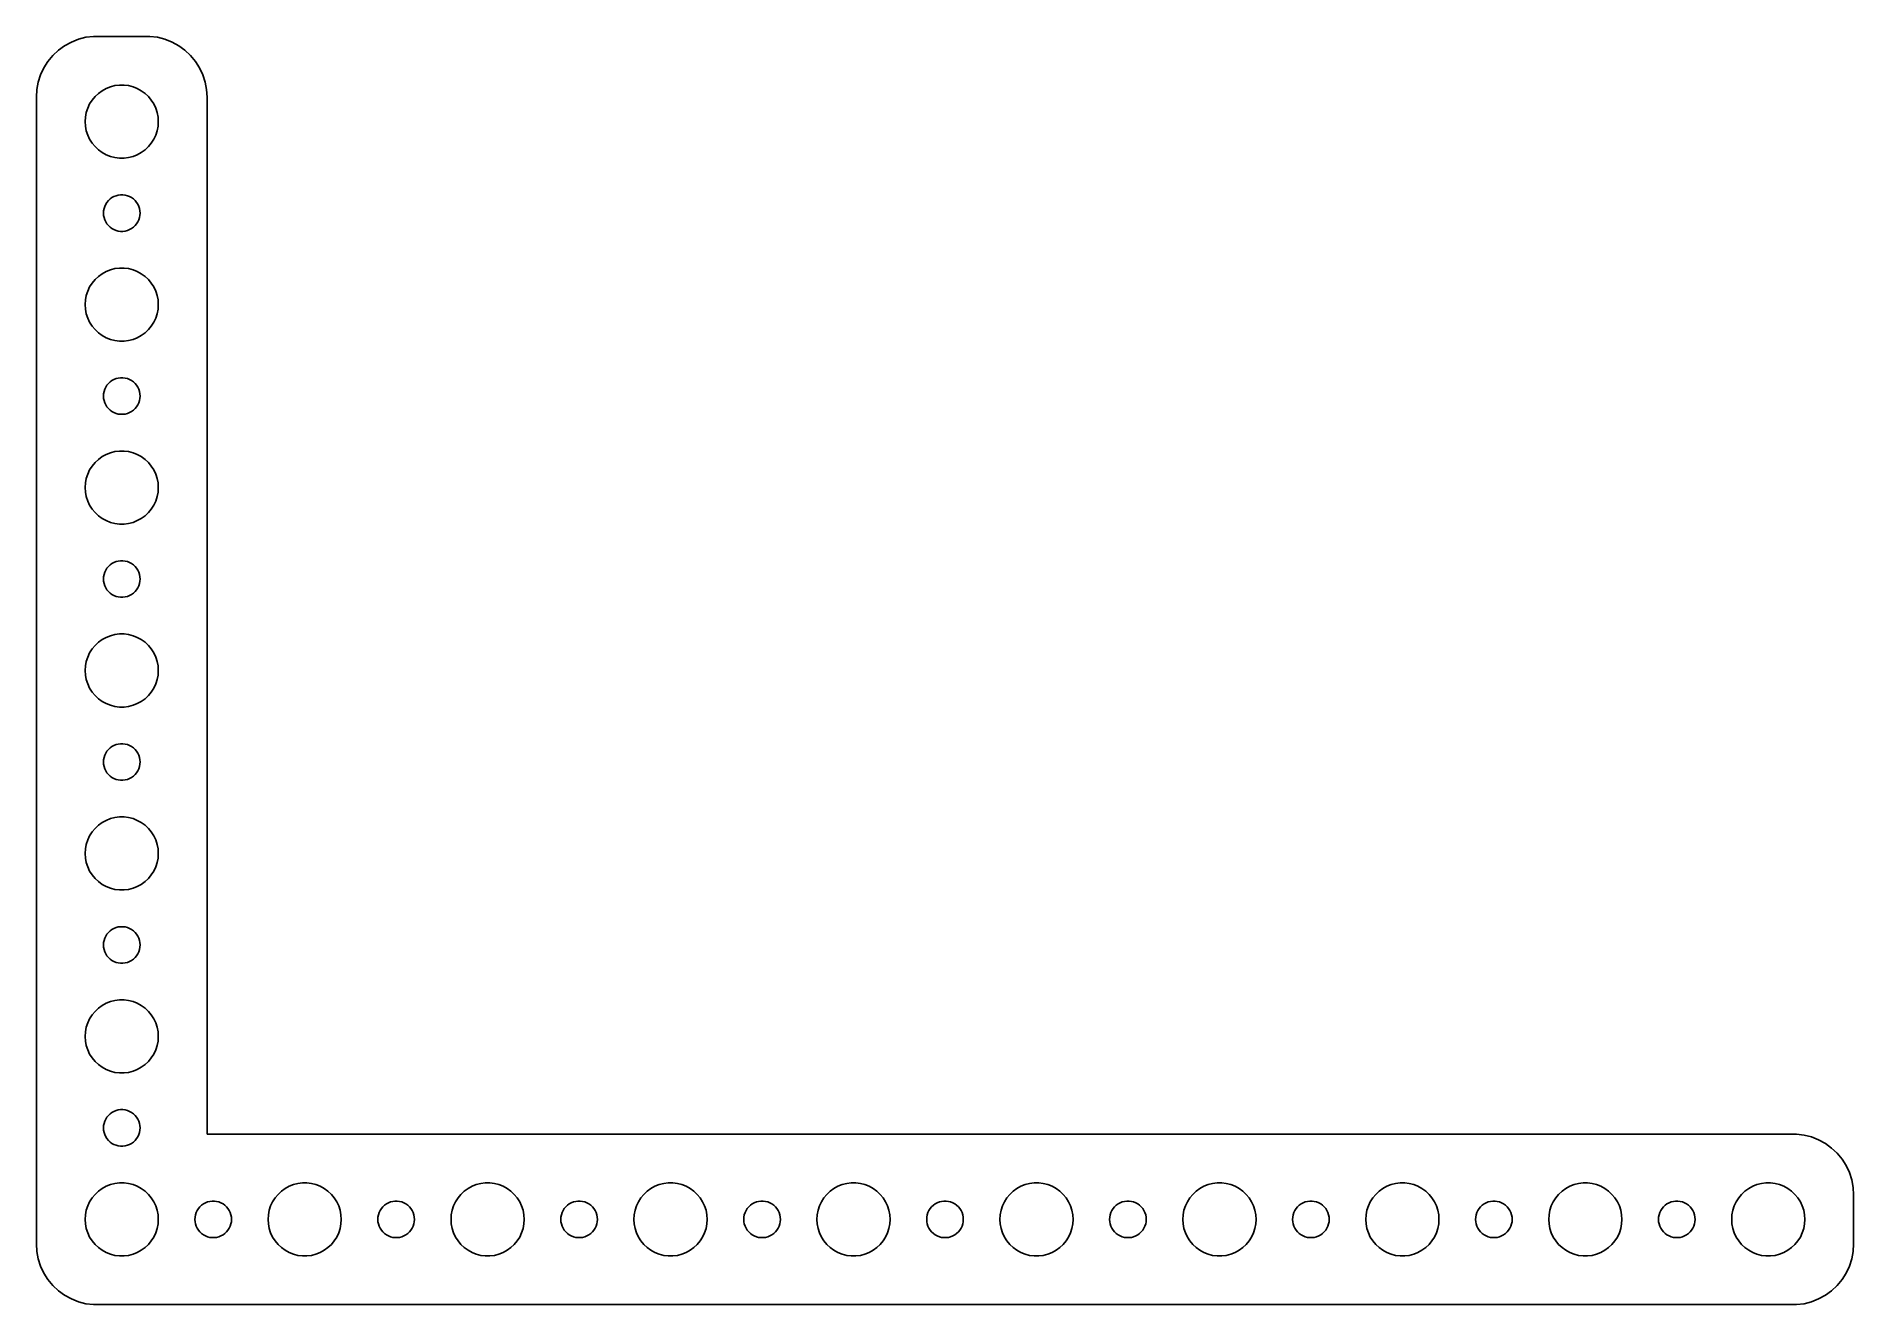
# Model space of a CAD drawing. Header units: metres. Extents: x -74 to 74, y -52 to 52.
import ezdxf

# ---------------------------------------------------------------- set-up
doc = ezdxf.new("R2010")
doc.units = ezdxf.units.M

msp = doc.modelspace()

# ---------------------------------------------------------------- linework, layer by layer
for p, q in [((-72.6871, 50.8526), (-73.1448, 50.4227)), ((-72.1791, 51.2216), (-72.6871, 50.8526)), ((-71.6289, 51.5241), (-72.1791, 51.2216)), ((-71.0451, 51.7553), (-71.6289, 51.5241)), ((-70.4369, 51.9114), (-71.0451, 51.7553)), ((-69.8139, 51.9901), (-70.4369, 51.9114)), ((-65.1861, 51.9901), (-69.8139, 51.9901)), ((-64.5631, 51.9114), (-65.1861, 51.9901)), ((-63.9549, 51.7553), (-64.5631, 51.9114)), ((-63.3711, 51.5241), (-63.9549, 51.7553)), ((-62.8209, 51.2216), (-63.3711, 51.5241)), ((-62.3129, 50.8526), (-62.8209, 51.2216)), ((-61.8551, 50.4227), (-62.3129, 50.8526)), ((-73.8815, 49.4088), (-74.1489, 48.8406)), ((-73.5451, 49.9389), (-73.8815, 49.4088)), ((-73.1448, 50.4227), (-73.5451, 49.9389)), ((-61.4549, 49.9389), (-61.8551, 50.4227)), ((-61.1185, 49.4088), (-61.4549, 49.9389)), ((-60.8511, 48.8406), (-61.1185, 49.4088)), ((-74.3429, 48.2434), (-74.4606, 47.6267)), ((-74.1489, 48.8406), (-74.3429, 48.2434)), ((-69.1075, 47.533), (-68.7773, 47.7145)), ((-68.7773, 47.7145), (-68.427, 47.8532)), ((-68.427, 47.8532), (-68.0621, 47.9469)), ((-68.0621, 47.9469), (-67.6884, 47.9941)), ((-67.6884, 47.9941), (-67.3116, 47.9941)), ((-67.3116, 47.9941), (-66.9379, 47.9469)), ((-66.9379, 47.9469), (-66.573, 47.8532)), ((-66.573, 47.8532), (-66.2227, 47.7145)), ((-66.2227, 47.7145), (-65.8925, 47.533)), ((-60.6571, 48.2434), (-60.8511, 48.8406)), ((-60.5394, 47.6267), (-60.6571, 48.2434)), ((-74.4606, 47.6267), (-74.5, 47)), ((-74.5, 47), (-74.5, -47)), ((-70.2893, 46.1044), (-70.1289, 46.4453)), ((-70.1289, 46.4453), (-69.927, 46.7634)), ((-69.927, 46.7634), (-69.6869, 47.0536)), ((-69.6869, 47.0536), (-69.4123, 47.3115)), ((-69.4123, 47.3115), (-69.1075, 47.533)), ((-65.8925, 47.533), (-65.5877, 47.3115)), ((-65.5877, 47.3115), (-65.3131, 47.0536)), ((-65.3131, 47.0536), (-65.073, 46.7634)), ((-65.073, 46.7634), (-64.8711, 46.4453)), ((-64.8711, 46.4453), (-64.7107, 46.1044)), ((-60.5, 47), (-60.5394, 47.6267)), ((-60.5, -38.0099), (-60.5, 47)), ((-70.5, 45), (-70.4763, 45.376)), ((-70.4763, 44.624), (-70.5, 45)), ((-70.4763, 45.376), (-70.4057, 45.7461)), ((-70.4057, 45.7461), (-70.2893, 46.1044)), ((-64.7107, 46.1044), (-64.5943, 45.7461)), ((-64.5943, 45.7461), (-64.5237, 45.376)), ((-64.5237, 45.376), (-64.5, 45)), ((-64.5, 45), (-64.5237, 44.624)), ((-70.4057, 44.2539), (-70.4763, 44.624)), ((-70.2893, 43.8956), (-70.4057, 44.2539)), ((-70.1289, 43.5547), (-70.2893, 43.8956)), ((-69.927, 43.2366), (-70.1289, 43.5547)), ((-69.6869, 42.9464), (-69.927, 43.2366)), ((-65.073, 43.2366), (-65.3131, 42.9464)), ((-64.8711, 43.5547), (-65.073, 43.2366)), ((-64.7107, 43.8956), (-64.8711, 43.5547)), ((-64.5943, 44.2539), (-64.7107, 43.8956)), ((-64.5237, 44.624), (-64.5943, 44.2539)), ((-69.4123, 42.6885), (-69.6869, 42.9464)), ((-69.1075, 42.467), (-69.4123, 42.6885)), ((-68.7773, 42.2855), (-69.1075, 42.467)), ((-68.427, 42.1468), (-68.7773, 42.2855)), ((-68.0621, 42.0531), (-68.427, 42.1468)), ((-67.6884, 42.0059), (-68.0621, 42.0531)), ((-67.3116, 42.0059), (-67.6884, 42.0059)), ((-66.9379, 42.0531), (-67.3116, 42.0059)), ((-66.573, 42.1468), (-66.9379, 42.0531)), ((-66.2227, 42.2855), (-66.573, 42.1468)), ((-65.8925, 42.467), (-66.2227, 42.2855)), ((-65.5877, 42.6885), (-65.8925, 42.467)), ((-65.3131, 42.9464), (-65.5877, 42.6885)), ((-68.4561, 38.6558), (-68.3037, 38.7665)), ((-68.3037, 38.7665), (-68.1387, 38.8572)), ((-68.1387, 38.8572), (-67.9635, 38.9266)), ((-67.9635, 38.9266), (-67.7811, 38.9734)), ((-67.7811, 38.9734), (-67.5942, 38.997)), ((-67.5942, 38.997), (-67.4058, 38.997)), ((-67.4058, 38.997), (-67.2189, 38.9734)), ((-67.2189, 38.9734), (-67.0365, 38.9266)), ((-67.0365, 38.9266), (-66.8613, 38.8572)), ((-66.8613, 38.8572), (-66.6963, 38.7665)), ((-66.6963, 38.7665), (-66.5439, 38.6558)), ((-69, 37.5), (-68.9882, 37.688)), ((-68.9882, 37.312), (-69, 37.5)), ((-68.9882, 37.688), (-68.9529, 37.873)), ((-68.9529, 37.127), (-68.9882, 37.312)), ((-68.9529, 37.873), (-68.8947, 38.0522)), ((-68.8947, 38.0522), (-68.8145, 38.2226)), ((-68.8145, 38.2226), (-68.7135, 38.3817)), ((-68.7135, 38.3817), (-68.5934, 38.5268)), ((-68.5934, 38.5268), (-68.4561, 38.6558)), ((-66.5439, 38.6558), (-66.4065, 38.5268)), ((-66.4065, 38.5268), (-66.2865, 38.3817)), ((-66.2865, 38.3817), (-66.1855, 38.2226)), ((-66.1855, 38.2226), (-66.1053, 38.0522)), ((-66.1053, 38.0522), (-66.0471, 37.873)), ((-66.0471, 37.873), (-66.0118, 37.688)), ((-66.0118, 37.312), (-66.0471, 37.127)), ((-66.0118, 37.688), (-66, 37.5)), ((-66, 37.5), (-66.0118, 37.312)), ((-68.8947, 36.9478), (-68.9529, 37.127)), ((-68.8145, 36.7774), (-68.8947, 36.9478)), ((-68.7135, 36.6183), (-68.8145, 36.7774)), ((-68.5934, 36.4732), (-68.7135, 36.6183)), ((-68.4561, 36.3442), (-68.5934, 36.4732)), ((-68.3037, 36.2335), (-68.4561, 36.3442)), ((-68.1387, 36.1428), (-68.3037, 36.2335)), ((-67.9635, 36.0734), (-68.1387, 36.1428)), ((-67.7811, 36.0266), (-67.9635, 36.0734)), ((-67.5942, 36.003), (-67.7811, 36.0266)), ((-67.4058, 36.003), (-67.5942, 36.003)), ((-67.2189, 36.0266), (-67.4058, 36.003)), ((-67.0365, 36.0734), (-67.2189, 36.0266)), ((-66.8613, 36.1428), (-67.0365, 36.0734)), ((-66.6963, 36.2335), (-66.8613, 36.1428)), ((-66.5439, 36.3442), (-66.6963, 36.2335)), ((-66.4065, 36.4732), (-66.5439, 36.3442)), ((-66.2865, 36.6183), (-66.4065, 36.4732)), ((-66.1855, 36.7774), (-66.2865, 36.6183)), ((-66.1053, 36.9478), (-66.1855, 36.7774)), ((-66.0471, 37.127), (-66.1053, 36.9478)), ((-68.7773, 32.7145), (-68.427, 32.8532)), ((-68.427, 32.8532), (-68.0621, 32.9469)), ((-68.0621, 32.9469), (-67.6884, 32.9941)), ((-67.6884, 32.9941), (-67.3116, 32.9941)), ((-67.3116, 32.9941), (-66.9379, 32.9469)), ((-66.9379, 32.9469), (-66.573, 32.8532)), ((-66.573, 32.8532), (-66.2227, 32.7145)), ((-70.2893, 31.1044), (-70.1289, 31.4453)), ((-70.1289, 31.4453), (-69.927, 31.7634)), ((-69.927, 31.7634), (-69.6869, 32.0536)), ((-69.6869, 32.0536), (-69.4123, 32.3115)), ((-69.4123, 32.3115), (-69.1075, 32.533)), ((-69.1075, 32.533), (-68.7773, 32.7145)), ((-66.2227, 32.7145), (-65.8925, 32.533)), ((-65.8925, 32.533), (-65.5877, 32.3115)), ((-65.5877, 32.3115), (-65.3131, 32.0536)), ((-65.3131, 32.0536), (-65.073, 31.7634)), ((-65.073, 31.7634), (-64.8711, 31.4453)), ((-64.8711, 31.4453), (-64.7107, 31.1044)), ((-70.5, 30), (-70.4763, 30.376)), ((-70.4763, 29.624), (-70.5, 30)), ((-70.4763, 30.376), (-70.4057, 30.7461)), ((-70.4057, 30.7461), (-70.2893, 31.1044)), ((-64.7107, 31.1044), (-64.5943, 30.7461)), ((-64.5943, 30.7461), (-64.5237, 30.376)), ((-64.5237, 30.376), (-64.5, 30)), ((-64.5, 30), (-64.5237, 29.624)), ((-70.4057, 29.2539), (-70.4763, 29.624)), ((-70.2893, 28.8956), (-70.4057, 29.2539)), ((-70.1289, 28.5547), (-70.2893, 28.8956)), ((-69.927, 28.2366), (-70.1289, 28.5547)), ((-64.8711, 28.5547), (-65.073, 28.2366)), ((-64.7107, 28.8956), (-64.8711, 28.5547)), ((-64.5943, 29.2539), (-64.7107, 28.8956)), ((-64.5237, 29.624), (-64.5943, 29.2539)), ((-69.6869, 27.9464), (-69.927, 28.2366)), ((-69.4123, 27.6884), (-69.6869, 27.9464)), ((-69.1075, 27.467), (-69.4123, 27.6884)), ((-68.7773, 27.2855), (-69.1075, 27.467)), ((-68.427, 27.1468), (-68.7773, 27.2855)), ((-68.0621, 27.0531), (-68.427, 27.1468)), ((-67.6884, 27.0059), (-68.0621, 27.0531)), ((-67.3116, 27.0059), (-67.6884, 27.0059)), ((-66.9379, 27.0531), (-67.3116, 27.0059)), ((-66.573, 27.1468), (-66.9379, 27.0531)), ((-66.2227, 27.2855), (-66.573, 27.1468)), ((-65.8925, 27.467), (-66.2227, 27.2855)), ((-65.5877, 27.6884), (-65.8925, 27.467)), ((-65.3131, 27.9464), (-65.5877, 27.6884)), ((-65.073, 28.2366), (-65.3131, 27.9464)), ((-68.3037, 23.7665), (-68.1387, 23.8572)), ((-68.1387, 23.8572), (-67.9635, 23.9266)), ((-67.9635, 23.9266), (-67.7811, 23.9734)), ((-67.7811, 23.9734), (-67.5942, 23.997)), ((-67.5942, 23.997), (-67.4058, 23.997)), ((-67.4058, 23.997), (-67.2189, 23.9734)), ((-67.2189, 23.9734), (-67.0365, 23.9266)), ((-67.0365, 23.9266), (-66.8613, 23.8572)), ((-66.8613, 23.8572), (-66.6963, 23.7665)), ((-69, 22.5), (-68.9882, 22.688)), ((-68.9882, 22.312), (-69, 22.5)), ((-68.9882, 22.688), (-68.9529, 22.873)), ((-68.9529, 22.873), (-68.8947, 23.0522)), ((-68.8947, 23.0522), (-68.8145, 23.2226)), ((-68.8145, 23.2226), (-68.7135, 23.3817)), ((-68.7135, 23.3817), (-68.5934, 23.5268)), ((-68.5934, 23.5268), (-68.4561, 23.6558)), ((-68.4561, 23.6558), (-68.3037, 23.7665)), ((-66.6963, 23.7665), (-66.5439, 23.6558)), ((-66.5439, 23.6558), (-66.4065, 23.5268)), ((-66.4065, 23.5268), (-66.2865, 23.3817)), ((-66.2865, 23.3817), (-66.1855, 23.2226)), ((-66.1855, 23.2226), (-66.1053, 23.0522)), ((-66.1053, 23.0522), (-66.0471, 22.873)), ((-66.0471, 22.873), (-66.0118, 22.688)), ((-66.0118, 22.688), (-66, 22.5)), ((-66, 22.5), (-66.0118, 22.312)), ((-68.9529, 22.127), (-68.9882, 22.312)), ((-68.8947, 21.9478), (-68.9529, 22.127)), ((-68.8145, 21.7774), (-68.8947, 21.9478)), ((-68.7135, 21.6183), (-68.8145, 21.7774)), ((-68.5934, 21.4732), (-68.7135, 21.6183)), ((-68.4561, 21.3442), (-68.5934, 21.4732)), ((-68.3037, 21.2335), (-68.4561, 21.3442)), ((-68.1387, 21.1427), (-68.3037, 21.2335)), ((-67.9635, 21.0734), (-68.1387, 21.1427)), ((-67.7811, 21.0266), (-67.9635, 21.0734)), ((-67.5942, 21.003), (-67.7811, 21.0266)), ((-67.4058, 21.003), (-67.5942, 21.003)), ((-67.2189, 21.0266), (-67.4058, 21.003)), ((-67.0365, 21.0734), (-67.2189, 21.0266)), ((-66.8613, 21.1427), (-67.0365, 21.0734)), ((-66.6963, 21.2335), (-66.8613, 21.1427)), ((-66.5439, 21.3442), (-66.6963, 21.2335)), ((-66.4065, 21.4732), (-66.5439, 21.3442)), ((-66.2865, 21.6183), (-66.4065, 21.4732)), ((-66.1855, 21.7774), (-66.2865, 21.6183)), ((-66.1053, 21.9478), (-66.1855, 21.7774)), ((-66.0471, 22.127), (-66.1053, 21.9478)), ((-66.0118, 22.312), (-66.0471, 22.127)), ((-68.427, 17.8532), (-68.0621, 17.9469)), ((-68.0621, 17.9469), (-67.6884, 17.9941)), ((-67.6884, 17.9941), (-67.3116, 17.9941)), ((-67.3116, 17.9941), (-66.9379, 17.9469)), ((-66.9379, 17.9469), (-66.573, 17.8532)), ((-70.2893, 16.1044), (-70.1289, 16.4453)), ((-70.1289, 16.4453), (-69.927, 16.7634)), ((-69.927, 16.7634), (-69.6869, 17.0536)), ((-69.6869, 17.0536), (-69.4123, 17.3115)), ((-69.4123, 17.3115), (-69.1075, 17.533)), ((-69.1075, 17.533), (-68.7773, 17.7145)), ((-68.7773, 17.7145), (-68.427, 17.8532)), ((-66.573, 17.8532), (-66.2227, 17.7145)), ((-66.2227, 17.7145), (-65.8925, 17.533)), ((-65.8925, 17.533), (-65.5877, 17.3115)), ((-65.5877, 17.3115), (-65.3131, 17.0536)), ((-65.3131, 17.0536), (-65.073, 16.7634)), ((-65.073, 16.7634), (-64.8711, 16.4453)), ((-64.8711, 16.4453), (-64.7107, 16.1044)), ((-70.5, 15), (-70.4763, 15.376)), ((-70.4763, 14.624), (-70.5, 15)), ((-70.4763, 15.376), (-70.4057, 15.7461)), ((-70.4057, 15.7461), (-70.2893, 16.1044)), ((-64.7107, 16.1044), (-64.5943, 15.7461)), ((-64.5943, 15.7461), (-64.5237, 15.376)), ((-64.5237, 15.376), (-64.5, 15)), ((-64.5, 15), (-64.5237, 14.624)), ((-70.4057, 14.2539), (-70.4763, 14.624)), ((-70.2893, 13.8956), (-70.4057, 14.2539)), ((-70.1289, 13.5547), (-70.2893, 13.8956)), ((-69.927, 13.2366), (-70.1289, 13.5547)), ((-64.8711, 13.5547), (-65.073, 13.2366)), ((-64.7107, 13.8956), (-64.8711, 13.5547)), ((-64.5943, 14.2539), (-64.7107, 13.8956)), ((-64.5237, 14.624), (-64.5943, 14.2539)), ((-69.6869, 12.9464), (-69.927, 13.2366)), ((-69.4123, 12.6884), (-69.6869, 12.9464)), ((-69.1075, 12.467), (-69.4123, 12.6884)), ((-68.7773, 12.2855), (-69.1075, 12.467)), ((-68.427, 12.1468), (-68.7773, 12.2855)), ((-68.0621, 12.0531), (-68.427, 12.1468)), ((-67.6884, 12.0059), (-68.0621, 12.0531)), ((-67.3116, 12.0059), (-67.6884, 12.0059)), ((-66.9379, 12.0531), (-67.3116, 12.0059)), ((-66.573, 12.1468), (-66.9379, 12.0531)), ((-66.2227, 12.2855), (-66.573, 12.1468)), ((-65.8925, 12.467), (-66.2227, 12.2855)), ((-65.5877, 12.6884), (-65.8925, 12.467)), ((-65.3131, 12.9464), (-65.5877, 12.6884)), ((-65.073, 13.2366), (-65.3131, 12.9464)), ((-67.9635, 8.92657), (-67.7811, 8.97342)), ((-67.7811, 8.97342), (-67.5942, 8.99704)), ((-67.5942, 8.99704), (-67.4058, 8.99704)), ((-67.4058, 8.99704), (-67.2189, 8.97342)), ((-67.2189, 8.97342), (-67.0365, 8.92657)), ((-69, 7.5), (-68.9882, 7.68799)), ((-68.9882, 7.312), (-69, 7.5)), ((-68.9882, 7.68799), (-68.9529, 7.87303)), ((-68.9529, 7.87303), (-68.8947, 8.05219)), ((-68.8947, 8.05219), (-68.8145, 8.22263)), ((-68.8145, 8.22263), (-68.7135, 8.38167)), ((-68.7135, 8.38167), (-68.5934, 8.52681)), ((-68.5934, 8.52681), (-68.4561, 8.65576)), ((-68.4561, 8.65576), (-68.3037, 8.76648)), ((-68.3037, 8.76648), (-68.1387, 8.85724)), ((-68.1387, 8.85724), (-67.9635, 8.92657)), ((-67.0365, 8.92657), (-66.8613, 8.85724)), ((-66.8613, 8.85724), (-66.6963, 8.76648)), ((-66.6963, 8.76648), (-66.5439, 8.65576)), ((-66.5439, 8.65576), (-66.4065, 8.52681)), ((-66.4065, 8.52681), (-66.2865, 8.38167)), ((-66.2865, 8.38167), (-66.1855, 8.22263)), ((-66.1855, 8.22263), (-66.1053, 8.05219)), ((-66.1053, 8.05219), (-66.0471, 7.87303)), ((-66.0471, 7.87303), (-66.0118, 7.68799)), ((-66.0118, 7.68799), (-66, 7.5)), ((-66, 7.5), (-66.0118, 7.312)), ((-68.9529, 7.12695), (-68.9882, 7.312)), ((-68.8947, 6.9478), (-68.9529, 7.12695)), ((-68.8145, 6.77736), (-68.8947, 6.9478)), ((-68.7135, 6.61832), (-68.8145, 6.77736)), ((-68.5934, 6.47318), (-68.7135, 6.61832)), ((-68.4561, 6.34422), (-68.5934, 6.47318)), ((-68.3037, 6.23351), (-68.4561, 6.34422)), ((-68.1387, 6.14275), (-68.3037, 6.23351)), ((-67.9635, 6.07341), (-68.1387, 6.14275)), ((-67.7811, 6.02657), (-67.9635, 6.07341)), ((-67.5942, 6.00294), (-67.7811, 6.02657)), ((-67.4058, 6.00294), (-67.5942, 6.00294)), ((-67.2189, 6.02657), (-67.4058, 6.00294)), ((-67.0365, 6.07341), (-67.2189, 6.02657)), ((-66.8613, 6.14275), (-67.0365, 6.07341)), ((-66.6963, 6.23351), (-66.8613, 6.14275)), ((-66.5439, 6.34422), (-66.6963, 6.23351)), ((-66.4065, 6.47318), (-66.5439, 6.34422)), ((-66.2865, 6.61832), (-66.4065, 6.47318)), ((-66.1855, 6.77736), (-66.2865, 6.61832)), ((-66.1053, 6.9478), (-66.1855, 6.77736)), ((-66.0471, 7.12695), (-66.1053, 6.9478)), ((-66.0118, 7.312), (-66.0471, 7.12695)), ((-68.0621, 2.94685), (-67.6884, 2.99408)), ((-67.6884, 2.99408), (-67.3116, 2.99408)), ((-67.3116, 2.99408), (-66.9379, 2.94685)), ((-70.1289, 1.44525), (-69.927, 1.76335)), ((-69.927, 1.76335), (-69.6869, 2.05363)), ((-69.6869, 2.05363), (-69.4123, 2.31154)), ((-69.4123, 2.31154), (-69.1075, 2.53297)), ((-69.1075, 2.53297), (-68.7773, 2.71448)), ((-68.7773, 2.71448), (-68.427, 2.85316)), ((-68.427, 2.85316), (-68.0621, 2.94685)), ((-66.9379, 2.94685), (-66.573, 2.85316)), ((-66.573, 2.85316), (-66.2227, 2.71448)), ((-66.2227, 2.71448), (-65.8925, 2.53297)), ((-65.8925, 2.53297), (-65.5877, 2.31154)), ((-65.5877, 2.31154), (-65.3131, 2.05363)), ((-65.3131, 2.05363), (-65.073, 1.76335)), ((-65.073, 1.76335), (-64.8711, 1.44525)), ((-70.5, 0), (-70.4763, 0.37599)), ((-70.4763, -0.37599), (-70.5, 0)), ((-70.4763, 0.37599), (-70.4057, 0.74606)), ((-70.4057, 0.74606), (-70.2893, 1.10437)), ((-70.2893, 1.10437), (-70.1289, 1.44525)), ((-64.8711, 1.44525), (-64.7107, 1.10437)), ((-64.7107, 1.10437), (-64.5943, 0.74606)), ((-64.5943, 0.74606), (-64.5237, 0.37599)), ((-64.5237, 0.37599), (-64.5, 0)), ((-64.5, 0), (-64.5237, -0.37599)), ((-70.4057, -0.74606), (-70.4763, -0.37599)), ((-70.2893, -1.10437), (-70.4057, -0.74606)), ((-70.1289, -1.44525), (-70.2893, -1.10437)), ((-69.927, -1.76335), (-70.1289, -1.44525)), ((-64.8711, -1.44525), (-65.073, -1.76335)), ((-64.7107, -1.10437), (-64.8711, -1.44525)), ((-64.5943, -0.74606), (-64.7107, -1.10437)), ((-64.5237, -0.37599), (-64.5943, -0.74606)), ((-69.6869, -2.05363), (-69.927, -1.76335)), ((-69.4123, -2.31154), (-69.6869, -2.05363)), ((-69.1075, -2.53297), (-69.4123, -2.31154)), ((-68.7773, -2.71448), (-69.1075, -2.53297)), ((-68.427, -2.85316), (-68.7773, -2.71448)), ((-68.0621, -2.94685), (-68.427, -2.85316)), ((-67.6884, -2.99408), (-68.0621, -2.94685)), ((-66.9379, -2.94685), (-67.3116, -2.99408)), ((-66.573, -2.85316), (-66.9379, -2.94685)), ((-66.2227, -2.71448), (-66.573, -2.85316)), ((-65.8925, -2.53297), (-66.2227, -2.71448)), ((-65.5877, -2.31154), (-65.8925, -2.53297)), ((-65.3131, -2.05363), (-65.5877, -2.31154)), ((-65.073, -1.76335), (-65.3131, -2.05363)), ((-67.3116, -2.99408), (-67.6884, -2.99408)), ((-69, -7.5), (-68.9882, -7.312)), ((-68.9882, -7.312), (-68.9529, -7.12695)), ((-68.9529, -7.12695), (-68.8947, -6.9478)), ((-68.8947, -6.9478), (-68.8145, -6.77736)), ((-68.8145, -6.77736), (-68.7135, -6.61832)), ((-68.7135, -6.61832), (-68.5934, -6.47318)), ((-68.5934, -6.47318), (-68.4561, -6.34422)), ((-68.4561, -6.34422), (-68.3037, -6.23351)), ((-68.3037, -6.23351), (-68.1387, -6.14275)), ((-68.1387, -6.14275), (-67.9635, -6.07341)), ((-67.9635, -6.07341), (-67.7811, -6.02657)), ((-67.7811, -6.02657), (-67.5942, -6.00294)), ((-67.5942, -6.00294), (-67.4058, -6.00294)), ((-67.4058, -6.00294), (-67.2189, -6.02657)), ((-67.2189, -6.02657), (-67.0365, -6.07341)), ((-67.0365, -6.07341), (-66.8613, -6.14275)), ((-66.8613, -6.14275), (-66.6963, -6.23351)), ((-66.6963, -6.23351), (-66.5439, -6.34422)), ((-66.5439, -6.34422), (-66.4065, -6.47318)), ((-66.4065, -6.47318), (-66.2865, -6.61832)), ((-66.2865, -6.61832), (-66.1855, -6.77736)), ((-66.1855, -6.77736), (-66.1053, -6.9478)), ((-66.1053, -6.9478), (-66.0471, -7.12695)), ((-66.0471, -7.12695), (-66.0118, -7.312)), ((-66.0118, -7.312), (-66, -7.5)), ((-68.9882, -7.68799), (-69, -7.5)), ((-68.9529, -7.87303), (-68.9882, -7.68799)), ((-68.8947, -8.05219), (-68.9529, -7.87303)), ((-68.8145, -8.22263), (-68.8947, -8.05219)), ((-68.7135, -8.38167), (-68.8145, -8.22263)), ((-68.5934, -8.52681), (-68.7135, -8.38167)), ((-68.4561, -8.65576), (-68.5934, -8.52681)), ((-68.3037, -8.76648), (-68.4561, -8.65576)), ((-68.1387, -8.85724), (-68.3037, -8.76648)), ((-67.9635, -8.92657), (-68.1387, -8.85724)), ((-67.7811, -8.97342), (-67.9635, -8.92657)), ((-67.0365, -8.92657), (-67.2189, -8.97342)), ((-66.8613, -8.85724), (-67.0365, -8.92657)), ((-66.6963, -8.76648), (-66.8613, -8.85724)), ((-66.5439, -8.65576), (-66.6963, -8.76648)), ((-66.4065, -8.52681), (-66.5439, -8.65576)), ((-66.2865, -8.38167), (-66.4065, -8.52681)), ((-66.1855, -8.22263), (-66.2865, -8.38167)), ((-66.1053, -8.05219), (-66.1855, -8.22263)), ((-66.0471, -7.87303), (-66.1053, -8.05219)), ((-66.0118, -7.68799), (-66.0471, -7.87303)), ((-66, -7.5), (-66.0118, -7.68799)), ((-67.5942, -8.99704), (-67.7811, -8.97342)), ((-67.4058, -8.99704), (-67.5942, -8.99704)), ((-67.2189, -8.97342), (-67.4058, -8.99704)), ((-70.1289, -13.5547), (-69.927, -13.2366)), ((-69.927, -13.2366), (-69.6869, -12.9464)), ((-69.6869, -12.9464), (-69.4123, -12.6884)), ((-69.4123, -12.6884), (-69.1075, -12.467)), ((-69.1075, -12.467), (-68.7773, -12.2855)), ((-68.7773, -12.2855), (-68.427, -12.1468)), ((-68.427, -12.1468), (-68.0621, -12.0531)), ((-68.0621, -12.0531), (-67.6884, -12.0059)), ((-67.6884, -12.0059), (-67.3116, -12.0059)), ((-67.3116, -12.0059), (-66.9379, -12.0531)), ((-66.9379, -12.0531), (-66.573, -12.1468)), ((-66.573, -12.1468), (-66.2227, -12.2855)), ((-66.2227, -12.2855), (-65.8925, -12.467)), ((-65.8925, -12.467), (-65.5877, -12.6884)), ((-65.5877, -12.6884), (-65.3131, -12.9464)), ((-65.3131, -12.9464), (-65.073, -13.2366)), ((-65.073, -13.2366), (-64.8711, -13.5547)), ((-70.5, -15), (-70.4763, -14.624)), ((-70.4763, -14.624), (-70.4057, -14.2539)), ((-70.4057, -14.2539), (-70.2893, -13.8956)), ((-70.2893, -13.8956), (-70.1289, -13.5547)), ((-64.8711, -13.5547), (-64.7107, -13.8956)), ((-64.7107, -13.8956), (-64.5943, -14.2539)), ((-64.5943, -14.2539), (-64.5237, -14.624)), ((-64.5237, -14.624), (-64.5, -15)), ((-70.4763, -15.376), (-70.5, -15)), ((-70.4057, -15.7461), (-70.4763, -15.376)), ((-70.2893, -16.1044), (-70.4057, -15.7461)), ((-70.1289, -16.4453), (-70.2893, -16.1044)), ((-64.7107, -16.1044), (-64.8711, -16.4453)), ((-64.5943, -15.7461), (-64.7107, -16.1044)), ((-64.5237, -15.376), (-64.5943, -15.7461)), ((-64.5, -15), (-64.5237, -15.376)), ((-69.927, -16.7634), (-70.1289, -16.4453)), ((-69.6869, -17.0536), (-69.927, -16.7634)), ((-69.4123, -17.3115), (-69.6869, -17.0536)), ((-69.1075, -17.533), (-69.4123, -17.3115)), ((-68.7773, -17.7145), (-69.1075, -17.533)), ((-68.427, -17.8532), (-68.7773, -17.7145)), ((-68.0621, -17.9469), (-68.427, -17.8532)), ((-66.573, -17.8532), (-66.9379, -17.9469)), ((-66.2227, -17.7145), (-66.573, -17.8532)), ((-65.8925, -17.533), (-66.2227, -17.7145)), ((-65.5877, -17.3115), (-65.8925, -17.533)), ((-65.3131, -17.0536), (-65.5877, -17.3115)), ((-65.073, -16.7634), (-65.3131, -17.0536)), ((-64.8711, -16.4453), (-65.073, -16.7634)), ((-67.6884, -17.9941), (-68.0621, -17.9469)), ((-67.3116, -17.9941), (-67.6884, -17.9941)), ((-66.9379, -17.9469), (-67.3116, -17.9941)), ((-69, -22.5), (-68.9882, -22.312)), ((-68.9882, -22.312), (-68.9529, -22.127)), ((-68.9529, -22.127), (-68.8947, -21.9478)), ((-68.8947, -21.9478), (-68.8145, -21.7774)), ((-68.8145, -21.7774), (-68.7135, -21.6183)), ((-68.7135, -21.6183), (-68.5934, -21.4732)), ((-68.5934, -21.4732), (-68.4561, -21.3442)), ((-68.4561, -21.3442), (-68.3037, -21.2335)), ((-68.3037, -21.2335), (-68.1387, -21.1427)), ((-68.1387, -21.1427), (-67.9635, -21.0734)), ((-67.9635, -21.0734), (-67.7811, -21.0266)), ((-67.7811, -21.0266), (-67.5942, -21.003)), ((-67.5942, -21.003), (-67.4058, -21.003)), ((-67.4058, -21.003), (-67.2189, -21.0266)), ((-67.2189, -21.0266), (-67.0365, -21.0734)), ((-67.0365, -21.0734), (-66.8613, -21.1427)), ((-66.8613, -21.1427), (-66.6963, -21.2335)), ((-66.6963, -21.2335), (-66.5439, -21.3442)), ((-66.5439, -21.3442), (-66.4065, -21.4732)), ((-66.4065, -21.4732), (-66.2865, -21.6183)), ((-66.2865, -21.6183), (-66.1855, -21.7774)), ((-66.1855, -21.7774), (-66.1053, -21.9478)), ((-66.1053, -21.9478), (-66.0471, -22.127)), ((-66.0471, -22.127), (-66.0118, -22.312)), ((-66.0118, -22.312), (-66, -22.5)), ((-68.9882, -22.688), (-69, -22.5)), ((-68.9529, -22.873), (-68.9882, -22.688)), ((-68.8947, -23.0522), (-68.9529, -22.873)), ((-68.8145, -23.2226), (-68.8947, -23.0522)), ((-68.7135, -23.3817), (-68.8145, -23.2226)), ((-68.5934, -23.5268), (-68.7135, -23.3817)), ((-68.4561, -23.6558), (-68.5934, -23.5268)), ((-68.3037, -23.7665), (-68.4561, -23.6558)), ((-68.1387, -23.8572), (-68.3037, -23.7665)), ((-66.6963, -23.7665), (-66.8613, -23.8572)), ((-66.5439, -23.6558), (-66.6963, -23.7665)), ((-66.4065, -23.5268), (-66.5439, -23.6558)), ((-66.2865, -23.3817), (-66.4065, -23.5268)), ((-66.1855, -23.2226), (-66.2865, -23.3817)), ((-66.1053, -23.0522), (-66.1855, -23.2226)), ((-66.0471, -22.873), (-66.1053, -23.0522)), ((-66.0118, -22.688), (-66.0471, -22.873)), ((-66, -22.5), (-66.0118, -22.688)), ((-67.9635, -23.9266), (-68.1387, -23.8572)), ((-67.7811, -23.9734), (-67.9635, -23.9266)), ((-67.5942, -23.997), (-67.7811, -23.9734)), ((-67.4058, -23.997), (-67.5942, -23.997)), ((-67.2189, -23.9734), (-67.4058, -23.997)), ((-67.0365, -23.9266), (-67.2189, -23.9734)), ((-66.8613, -23.8572), (-67.0365, -23.9266)), ((-70.1289, -28.5547), (-69.927, -28.2366)), ((-69.927, -28.2366), (-69.6869, -27.9464)), ((-69.6869, -27.9464), (-69.4123, -27.6884)), ((-69.4123, -27.6884), (-69.1075, -27.467)), ((-69.1075, -27.467), (-68.7773, -27.2855)), ((-68.7773, -27.2855), (-68.427, -27.1468)), ((-68.427, -27.1468), (-68.0621, -27.0531)), ((-68.0621, -27.0531), (-67.6884, -27.0059)), ((-67.6884, -27.0059), (-67.3116, -27.0059)), ((-67.3116, -27.0059), (-66.9379, -27.0531)), ((-66.9379, -27.0531), (-66.573, -27.1468)), ((-66.573, -27.1468), (-66.2227, -27.2855)), ((-66.2227, -27.2855), (-65.8925, -27.467)), ((-65.8925, -27.467), (-65.5877, -27.6884)), ((-65.5877, -27.6884), (-65.3131, -27.9464)), ((-65.3131, -27.9464), (-65.073, -28.2366)), ((-65.073, -28.2366), (-64.8711, -28.5547)), ((-70.5, -30), (-70.4763, -29.624)), ((-70.4763, -29.624), (-70.4057, -29.2539)), ((-70.4057, -29.2539), (-70.2893, -28.8956)), ((-70.2893, -28.8956), (-70.1289, -28.5547)), ((-64.8711, -28.5547), (-64.7107, -28.8956)), ((-64.7107, -28.8956), (-64.5943, -29.2539)), ((-64.5943, -29.2539), (-64.5237, -29.624)), ((-64.5237, -29.624), (-64.5, -30)), ((-70.4763, -30.376), (-70.5, -30)), ((-70.4057, -30.7461), (-70.4763, -30.376)), ((-70.2893, -31.1044), (-70.4057, -30.7461)), ((-70.1289, -31.4453), (-70.2893, -31.1044)), ((-64.7107, -31.1044), (-64.8711, -31.4453)), ((-64.5943, -30.7461), (-64.7107, -31.1044)), ((-64.5237, -30.376), (-64.5943, -30.7461)), ((-64.5, -30), (-64.5237, -30.376)), ((-69.927, -31.7634), (-70.1289, -31.4453)), ((-69.6869, -32.0536), (-69.927, -31.7634)), ((-69.4123, -32.3115), (-69.6869, -32.0536)), ((-69.1075, -32.533), (-69.4123, -32.3115)), ((-68.7773, -32.7145), (-69.1075, -32.533)), ((-68.427, -32.8532), (-68.7773, -32.7145)), ((-66.2227, -32.7145), (-66.573, -32.8532)), ((-65.8925, -32.533), (-66.2227, -32.7145)), ((-65.5877, -32.3115), (-65.8925, -32.533)), ((-65.3131, -32.0536), (-65.5877, -32.3115)), ((-65.073, -31.7634), (-65.3131, -32.0536)), ((-64.8711, -31.4453), (-65.073, -31.7634)), ((-68.0621, -32.9469), (-68.427, -32.8532)), ((-67.6884, -32.9941), (-68.0621, -32.9469)), ((-67.3116, -32.9941), (-67.6884, -32.9941)), ((-66.9379, -32.9469), (-67.3116, -32.9941)), ((-66.573, -32.8532), (-66.9379, -32.9469)), ((-68.9882, -37.312), (-68.9529, -37.127)), ((-68.9529, -37.127), (-68.8947, -36.9478)), ((-68.8947, -36.9478), (-68.8145, -36.7774)), ((-68.8145, -36.7774), (-68.7135, -36.6183)), ((-68.7135, -36.6183), (-68.5934, -36.4732)), ((-68.5934, -36.4732), (-68.4561, -36.3442)), ((-68.4561, -36.3442), (-68.3037, -36.2335)), ((-68.3037, -36.2335), (-68.1387, -36.1428)), ((-68.1387, -36.1428), (-67.9635, -36.0734)), ((-67.9635, -36.0734), (-67.7811, -36.0266)), ((-67.7811, -36.0266), (-67.5942, -36.003)), ((-67.5942, -36.003), (-67.4058, -36.003)), ((-67.4058, -36.003), (-67.2189, -36.0266)), ((-67.2189, -36.0266), (-67.0365, -36.0734)), ((-67.0365, -36.0734), (-66.8613, -36.1428)), ((-66.8613, -36.1428), (-66.6963, -36.2335)), ((-66.6963, -36.2335), (-66.5439, -36.3442)), ((-66.5439, -36.3442), (-66.4065, -36.4732)), ((-66.4065, -36.4732), (-66.2865, -36.6183)), ((-66.2865, -36.6183), (-66.1855, -36.7774)), ((-66.1855, -36.7774), (-66.1053, -36.9478)), ((-66.1053, -36.9478), (-66.0471, -37.127)), ((-66.0471, -37.127), (-66.0118, -37.312)), ((-69, -37.5), (-68.9882, -37.312)), ((-68.9882, -37.688), (-69, -37.5)), ((-68.9529, -37.873), (-68.9882, -37.688)), ((-68.8947, -38.0522), (-68.9529, -37.873)), ((-68.8145, -38.2226), (-68.8947, -38.0522)), ((-68.7135, -38.3817), (-68.8145, -38.2226)), ((-68.5934, -38.5268), (-68.7135, -38.3817)), ((-68.4561, -38.6558), (-68.5934, -38.5268)), ((-68.3037, -38.7665), (-68.4561, -38.6558)), ((-66.5439, -38.6558), (-66.6963, -38.7665)), ((-66.4065, -38.5268), (-66.5439, -38.6558)), ((-66.2865, -38.3817), (-66.4065, -38.5268)), ((-66.1855, -38.2226), (-66.2865, -38.3817)), ((-66.1053, -38.0522), (-66.1855, -38.2226)), ((-66.0471, -37.873), (-66.1053, -38.0522)), ((-66.0118, -37.688), (-66.0471, -37.873)), ((-66.0118, -37.312), (-66, -37.5)), ((-66, -37.5), (-66.0118, -37.688)), ((69.8139, -38.0099), (-60.5, -38.0099)), ((70.4369, -38.0886), (69.8139, -38.0099)), ((71.0451, -38.2447), (70.4369, -38.0886)), ((71.6289, -38.4759), (71.0451, -38.2447)), ((72.1791, -38.7784), (71.6289, -38.4759)), ((-68.1387, -38.8572), (-68.3037, -38.7665)), ((-67.9635, -38.9266), (-68.1387, -38.8572)), ((-67.7811, -38.9734), (-67.9635, -38.9266)), ((-67.5942, -38.997), (-67.7811, -38.9734)), ((-67.4058, -38.997), (-67.5942, -38.997)), ((-67.2189, -38.9734), (-67.4058, -38.997)), ((-67.0365, -38.9266), (-67.2189, -38.9734)), ((-66.8613, -38.8572), (-67.0365, -38.9266)), ((-66.6963, -38.7665), (-66.8613, -38.8572)), ((72.6871, -39.1474), (72.1791, -38.7784)), ((73.1448, -39.5773), (72.6871, -39.1474)), ((73.5451, -40.0611), (73.1448, -39.5773)), ((73.8815, -40.5912), (73.5451, -40.0611)), ((74.1489, -41.1594), (73.8815, -40.5912)), ((74.3429, -41.7565), (74.1489, -41.1594)), ((-69.927, -43.2366), (-69.6869, -42.9464)), ((-69.6869, -42.9464), (-69.4123, -42.6885)), ((-69.4123, -42.6885), (-69.1075, -42.467)), ((-69.1075, -42.467), (-68.7773, -42.2855)), ((-68.7773, -42.2855), (-68.427, -42.1468)), ((-68.427, -42.1468), (-68.0621, -42.0531)), ((-68.0621, -42.0531), (-67.6884, -42.0059)), ((-67.6884, -42.0059), (-67.3116, -42.0059)), ((-67.3116, -42.0059), (-66.9379, -42.0531)), ((-66.9379, -42.0531), (-66.573, -42.1468)), ((-66.573, -42.1468), (-66.2227, -42.2855)), ((-66.2227, -42.2855), (-65.8925, -42.467)), ((-65.8925, -42.467), (-65.5877, -42.6885)), ((-65.5877, -42.6885), (-65.3131, -42.9464)), ((-65.3131, -42.9464), (-65.073, -43.2366)), ((-54.927, -43.2366), (-54.6869, -42.9464)), ((-54.6869, -42.9464), (-54.4123, -42.6885)), ((-54.4123, -42.6885), (-54.1075, -42.467)), ((-54.1075, -42.467), (-53.7773, -42.2855)), ((-53.7773, -42.2855), (-53.427, -42.1468)), ((-53.427, -42.1468), (-53.0621, -42.0531)), ((-53.0621, -42.0531), (-52.6884, -42.0059)), ((-52.6884, -42.0059), (-52.3116, -42.0059)), ((-52.3116, -42.0059), (-51.9379, -42.0531)), ((-51.9379, -42.0531), (-51.5729, -42.1468)), ((-51.5729, -42.1468), (-51.2227, -42.2855)), ((-51.2227, -42.2855), (-50.8925, -42.467)), ((-50.8925, -42.467), (-50.5877, -42.6885)), ((-50.5877, -42.6885), (-50.3131, -42.9464)), ((-50.3131, -42.9464), (-50.0729, -43.2366)), ((-39.927, -43.2366), (-39.6869, -42.9464)), ((-39.6869, -42.9464), (-39.4123, -42.6885)), ((-39.4123, -42.6885), (-39.1075, -42.467)), ((-39.1075, -42.467), (-38.7773, -42.2855)), ((-38.7773, -42.2855), (-38.427, -42.1468)), ((-38.427, -42.1468), (-38.0621, -42.0531)), ((-38.0621, -42.0531), (-37.6884, -42.0059)), ((-37.6884, -42.0059), (-37.3116, -42.0059)), ((-37.3116, -42.0059), (-36.9379, -42.0531)), ((-36.9379, -42.0531), (-36.5729, -42.1468)), ((-36.5729, -42.1468), (-36.2227, -42.2855)), ((-36.2227, -42.2855), (-35.8925, -42.467)), ((-35.8925, -42.467), (-35.5877, -42.6885)), ((-35.5877, -42.6885), (-35.3131, -42.9464)), ((-35.3131, -42.9464), (-35.0729, -43.2366)), ((-24.927, -43.2366), (-24.6869, -42.9464)), ((-24.6869, -42.9464), (-24.4123, -42.6885)), ((-24.4123, -42.6885), (-24.1075, -42.467)), ((-24.1075, -42.467), (-23.7773, -42.2855)), ((-23.7773, -42.2855), (-23.427, -42.1468)), ((-23.427, -42.1468), (-23.0621, -42.0531)), ((-23.0621, -42.0531), (-22.6884, -42.0059)), ((-22.6884, -42.0059), (-22.3116, -42.0059)), ((-22.3116, -42.0059), (-21.9379, -42.0531)), ((-21.9379, -42.0531), (-21.5729, -42.1468)), ((-21.5729, -42.1468), (-21.2227, -42.2855)), ((-21.2227, -42.2855), (-20.8925, -42.467)), ((-20.8925, -42.467), (-20.5877, -42.6885)), ((-20.5877, -42.6885), (-20.3131, -42.9464)), ((-20.3131, -42.9464), (-20.0729, -43.2366)), ((-9.92705, -43.2366), (-9.6869, -42.9464)), ((-9.6869, -42.9464), (-9.41226, -42.6885)), ((-9.41226, -42.6885), (-9.10747, -42.467)), ((-9.10747, -42.467), (-8.77733, -42.2855)), ((-8.77733, -42.2855), (-8.42705, -42.1468)), ((-8.42705, -42.1468), (-8.06213, -42.0531)), ((-8.06213, -42.0531), (-7.68837, -42.0059)), ((-7.68837, -42.0059), (-7.31161, -42.0059)), ((-7.31161, -42.0059), (-6.93785, -42.0531)), ((-6.93785, -42.0531), (-6.57294, -42.1468)), ((-6.57294, -42.1468), (-6.22266, -42.2855)), ((-6.22266, -42.2855), (-5.89252, -42.467)), ((-5.89252, -42.467), (-5.58772, -42.6885)), ((-5.58772, -42.6885), (-5.31308, -42.9464)), ((-5.31308, -42.9464), (-5.07294, -43.2366)), ((5.07294, -43.2366), (5.31308, -42.9464)), ((5.31308, -42.9464), (5.58772, -42.6885)), ((5.58772, -42.6885), (5.89252, -42.467)), ((5.89252, -42.467), (6.22266, -42.2855)), ((6.22266, -42.2855), (6.57294, -42.1468)), ((6.57294, -42.1468), (6.93785, -42.0531)), ((6.93785, -42.0531), (7.31161, -42.0059)), ((7.31161, -42.0059), (7.68837, -42.0059)), ((7.68837, -42.0059), (8.06213, -42.0531)), ((8.06213, -42.0531), (8.42705, -42.1468)), ((8.42705, -42.1468), (8.77733, -42.2855)), ((8.77733, -42.2855), (9.10747, -42.467)), ((9.10747, -42.467), (9.41226, -42.6885)), ((9.41226, -42.6885), (9.6869, -42.9464)), ((9.6869, -42.9464), (9.92705, -43.2366)), ((20.0729, -43.2366), (20.3131, -42.9464)), ((20.3131, -42.9464), (20.5877, -42.6885)), ((20.5877, -42.6885), (20.8925, -42.467)), ((20.8925, -42.467), (21.2227, -42.2855)), ((21.2227, -42.2855), (21.5729, -42.1468)), ((21.5729, -42.1468), (21.9379, -42.0531)), ((21.9379, -42.0531), (22.3116, -42.0059)), ((22.3116, -42.0059), (22.6884, -42.0059)), ((22.6884, -42.0059), (23.0621, -42.0531)), ((23.0621, -42.0531), (23.427, -42.1468)), ((23.427, -42.1468), (23.7773, -42.2855)), ((23.7773, -42.2855), (24.1075, -42.467)), ((24.1075, -42.467), (24.4123, -42.6885)), ((24.4123, -42.6885), (24.6869, -42.9464)), ((24.6869, -42.9464), (24.927, -43.2366)), ((35.0729, -43.2366), (35.3131, -42.9464)), ((35.3131, -42.9464), (35.5877, -42.6885)), ((35.5877, -42.6885), (35.8925, -42.467)), ((35.8925, -42.467), (36.2227, -42.2855)), ((36.2227, -42.2855), (36.5729, -42.1468)), ((36.5729, -42.1468), (36.9379, -42.0531)), ((36.9379, -42.0531), (37.3116, -42.0059)), ((37.3116, -42.0059), (37.6884, -42.0059)), ((37.6884, -42.0059), (38.0621, -42.0531)), ((38.0621, -42.0531), (38.427, -42.1468)), ((38.427, -42.1468), (38.7773, -42.2855)), ((38.7773, -42.2855), (39.1075, -42.467)), ((39.1075, -42.467), (39.4123, -42.6885)), ((39.4123, -42.6885), (39.6869, -42.9464)), ((39.6869, -42.9464), (39.927, -43.2366)), ((50.0729, -43.2366), (50.3131, -42.9464)), ((50.3131, -42.9464), (50.5877, -42.6885)), ((50.5877, -42.6885), (50.8925, -42.467)), ((50.8925, -42.467), (51.2227, -42.2855)), ((51.2227, -42.2855), (51.5729, -42.1468)), ((51.5729, -42.1468), (51.9379, -42.0531)), ((51.9379, -42.0531), (52.3116, -42.0059)), ((52.3116, -42.0059), (52.6884, -42.0059)), ((52.6884, -42.0059), (53.0621, -42.0531)), ((53.0621, -42.0531), (53.427, -42.1468)), ((53.427, -42.1468), (53.7773, -42.2855)), ((53.7773, -42.2855), (54.1075, -42.467)), ((54.1075, -42.467), (54.4123, -42.6885)), ((54.4123, -42.6885), (54.6869, -42.9464)), ((54.6869, -42.9464), (54.927, -43.2366)), ((65.073, -43.2366), (65.3131, -42.9464)), ((65.3131, -42.9464), (65.5877, -42.6885)), ((65.5877, -42.6885), (65.8925, -42.467)), ((65.8925, -42.467), (66.2227, -42.2855)), ((66.2227, -42.2855), (66.573, -42.1468)), ((66.573, -42.1468), (66.9379, -42.0531)), ((66.9379, -42.0531), (67.3116, -42.0059)), ((67.3116, -42.0059), (67.6884, -42.0059)), ((67.6884, -42.0059), (68.0621, -42.0531)), ((68.0621, -42.0531), (68.427, -42.1468)), ((68.427, -42.1468), (68.7773, -42.2855)), ((68.7773, -42.2855), (69.1075, -42.467)), ((69.1075, -42.467), (69.4123, -42.6885)), ((69.4123, -42.6885), (69.6869, -42.9464)), ((69.6869, -42.9464), (69.927, -43.2366)), ((74.4606, -42.3733), (74.3429, -41.7565)), ((74.5, -43), (74.4606, -42.3733)), ((74.5, -47), (74.5, -43)), ((-70.5, -45), (-70.4763, -44.624)), ((-70.4763, -44.624), (-70.4057, -44.2539)), ((-70.4057, -44.2539), (-70.2893, -43.8956)), ((-70.2893, -43.8956), (-70.1289, -43.5547)), ((-70.1289, -43.5547), (-69.927, -43.2366)), ((-65.073, -43.2366), (-64.8711, -43.5547)), ((-64.8711, -43.5547), (-64.7107, -43.8956)), ((-64.7107, -43.8956), (-64.5943, -44.2539)), ((-64.5943, -44.2539), (-64.5237, -44.624)), ((-64.5237, -44.624), (-64.5, -45)), ((-61.4882, -44.812), (-61.4529, -44.627)), ((-61.4529, -44.627), (-61.3947, -44.4478)), ((-61.3947, -44.4478), (-61.3145, -44.2774)), ((-61.3145, -44.2774), (-61.2135, -44.1183)), ((-61.2135, -44.1183), (-61.0934, -43.9732)), ((-61.0934, -43.9732), (-60.9561, -43.8442)), ((-60.9561, -43.8442), (-60.8037, -43.7335)), ((-60.8037, -43.7335), (-60.6387, -43.6428)), ((-60.6387, -43.6428), (-60.4635, -43.5734)), ((-60.4635, -43.5734), (-60.2811, -43.5266)), ((-60.2811, -43.5266), (-60.0942, -43.503)), ((-60.0942, -43.503), (-59.9058, -43.503)), ((-59.9058, -43.503), (-59.7189, -43.5266)), ((-59.7189, -43.5266), (-59.5365, -43.5734)), ((-59.5365, -43.5734), (-59.3613, -43.6428)), ((-59.3613, -43.6428), (-59.1963, -43.7335)), ((-59.1963, -43.7335), (-59.0439, -43.8442)), ((-59.0439, -43.8442), (-58.9065, -43.9732)), ((-58.9065, -43.9732), (-58.7865, -44.1183)), ((-58.7865, -44.1183), (-58.6855, -44.2774)), ((-58.6855, -44.2774), (-58.6053, -44.4478)), ((-58.6053, -44.4478), (-58.5471, -44.627)), ((-58.5471, -44.627), (-58.5118, -44.812)), ((-55.5, -45), (-55.4763, -44.624)), ((-55.4763, -44.624), (-55.4057, -44.2539)), ((-55.4057, -44.2539), (-55.2893, -43.8956)), ((-55.2893, -43.8956), (-55.1289, -43.5547)), ((-55.1289, -43.5547), (-54.927, -43.2366)), ((-50.0729, -43.2366), (-49.8711, -43.5547)), ((-49.8711, -43.5547), (-49.7107, -43.8956)), ((-49.7107, -43.8956), (-49.5942, -44.2539)), ((-49.5942, -44.2539), (-49.5237, -44.624)), ((-49.5237, -44.624), (-49.5, -45)), ((-46.4882, -44.812), (-46.4529, -44.627)), ((-46.4529, -44.627), (-46.3947, -44.4478)), ((-46.3947, -44.4478), (-46.3145, -44.2774)), ((-46.3145, -44.2774), (-46.2135, -44.1183)), ((-46.2135, -44.1183), (-46.0934, -43.9732)), ((-46.0934, -43.9732), (-45.9561, -43.8442)), ((-45.9561, -43.8442), (-45.8037, -43.7335)), ((-45.8037, -43.7335), (-45.6387, -43.6428)), ((-45.6387, -43.6428), (-45.4635, -43.5734)), ((-45.4635, -43.5734), (-45.2811, -43.5266)), ((-45.2811, -43.5266), (-45.0942, -43.503)), ((-45.0942, -43.503), (-44.9058, -43.503)), ((-44.9058, -43.503), (-44.7189, -43.5266)), ((-44.7189, -43.5266), (-44.5365, -43.5734)), ((-44.5365, -43.5734), (-44.3613, -43.6428)), ((-44.3613, -43.6428), (-44.1963, -43.7335)), ((-44.1963, -43.7335), (-44.0439, -43.8442)), ((-44.0439, -43.8442), (-43.9065, -43.9732)), ((-43.9065, -43.9732), (-43.7865, -44.1183)), ((-43.7865, -44.1183), (-43.6855, -44.2774)), ((-43.6855, -44.2774), (-43.6053, -44.4478)), ((-43.6053, -44.4478), (-43.5471, -44.627)), ((-43.5471, -44.627), (-43.5118, -44.812)), ((-40.5, -45), (-40.4763, -44.624)), ((-40.4763, -44.624), (-40.4057, -44.2539)), ((-40.4057, -44.2539), (-40.2893, -43.8956)), ((-40.2893, -43.8956), (-40.1289, -43.5547)), ((-40.1289, -43.5547), (-39.927, -43.2366)), ((-35.0729, -43.2366), (-34.8711, -43.5547)), ((-34.8711, -43.5547), (-34.7107, -43.8956)), ((-34.7107, -43.8956), (-34.5942, -44.2539)), ((-34.5942, -44.2539), (-34.5237, -44.624)), ((-34.5237, -44.624), (-34.5, -45)), ((-31.4882, -44.812), (-31.4529, -44.627)), ((-31.4529, -44.627), (-31.3947, -44.4478)), ((-31.3947, -44.4478), (-31.3145, -44.2774)), ((-31.3145, -44.2774), (-31.2135, -44.1183)), ((-31.2135, -44.1183), (-31.0934, -43.9732)), ((-31.0934, -43.9732), (-30.9561, -43.8442)), ((-30.9561, -43.8442), (-30.8037, -43.7335)), ((-30.8037, -43.7335), (-30.6387, -43.6428)), ((-30.6387, -43.6428), (-30.4635, -43.5734)), ((-30.4635, -43.5734), (-30.2811, -43.5266)), ((-30.2811, -43.5266), (-30.0942, -43.503)), ((-30.0942, -43.503), (-29.9058, -43.503)), ((-29.9058, -43.503), (-29.7189, -43.5266)), ((-29.7189, -43.5266), (-29.5365, -43.5734)), ((-29.5365, -43.5734), (-29.3613, -43.6428)), ((-29.3613, -43.6428), (-29.1963, -43.7335)), ((-29.1963, -43.7335), (-29.0439, -43.8442)), ((-29.0439, -43.8442), (-28.9065, -43.9732)), ((-28.9065, -43.9732), (-28.7865, -44.1183)), ((-28.7865, -44.1183), (-28.6855, -44.2774)), ((-28.6855, -44.2774), (-28.6053, -44.4478)), ((-28.6053, -44.4478), (-28.5471, -44.627)), ((-28.5471, -44.627), (-28.5118, -44.812)), ((-25.5, -45), (-25.4763, -44.624)), ((-25.4763, -44.624), (-25.4057, -44.2539)), ((-25.4057, -44.2539), (-25.2893, -43.8956)), ((-25.2893, -43.8956), (-25.1289, -43.5547)), ((-25.1289, -43.5547), (-24.927, -43.2366)), ((-20.0729, -43.2366), (-19.8711, -43.5547)), ((-19.8711, -43.5547), (-19.7107, -43.8956)), ((-19.7107, -43.8956), (-19.5942, -44.2539)), ((-19.5942, -44.2539), (-19.5237, -44.624)), ((-19.5237, -44.624), (-19.5, -45)), ((-16.4882, -44.812), (-16.4529, -44.627)), ((-16.4529, -44.627), (-16.3947, -44.4478)), ((-16.3947, -44.4478), (-16.3145, -44.2774)), ((-16.3145, -44.2774), (-16.2135, -44.1183)), ((-16.2135, -44.1183), (-16.0934, -43.9732)), ((-16.0934, -43.9732), (-15.9561, -43.8442)), ((-15.9561, -43.8442), (-15.8037, -43.7335)), ((-15.8037, -43.7335), (-15.6387, -43.6428)), ((-15.6387, -43.6428), (-15.4635, -43.5734)), ((-15.4635, -43.5734), (-15.2811, -43.5266)), ((-15.2811, -43.5266), (-15.0942, -43.503)), ((-15.0942, -43.503), (-14.9058, -43.503)), ((-14.9058, -43.503), (-14.7189, -43.5266)), ((-14.7189, -43.5266), (-14.5365, -43.5734)), ((-14.5365, -43.5734), (-14.3613, -43.6428)), ((-14.3613, -43.6428), (-14.1963, -43.7335)), ((-14.1963, -43.7335), (-14.0439, -43.8442)), ((-14.0439, -43.8442), (-13.9065, -43.9732)), ((-13.9065, -43.9732), (-13.7865, -44.1183)), ((-13.7865, -44.1183), (-13.6855, -44.2774)), ((-13.6855, -44.2774), (-13.6053, -44.4478)), ((-13.6053, -44.4478), (-13.5471, -44.627)), ((-13.5471, -44.627), (-13.5118, -44.812)), ((-10.5, -45), (-10.4763, -44.624)), ((-10.4763, -44.624), (-10.4057, -44.2539)), ((-10.4057, -44.2539), (-10.2893, -43.8956)), ((-10.2893, -43.8956), (-10.1289, -43.5547)), ((-10.1289, -43.5547), (-9.92705, -43.2366)), ((-5.07294, -43.2366), (-4.87108, -43.5547)), ((-4.87108, -43.5547), (-4.71066, -43.8956)), ((-4.71066, -43.8956), (-4.59424, -44.2539)), ((-4.59424, -44.2539), (-4.52365, -44.624)), ((-4.52365, -44.624), (-4.5, -45)), ((-1.48816, -44.812), (-1.45287, -44.627)), ((-1.45287, -44.627), (-1.39465, -44.4478)), ((-1.39465, -44.4478), (-1.31445, -44.2774)), ((-1.31445, -44.2774), (-1.21352, -44.1183)), ((-1.21352, -44.1183), (-1.09344, -43.9732)), ((-1.09344, -43.9732), (-0.95613, -43.8442)), ((-0.95613, -43.8442), (-0.80373, -43.7335)), ((-0.80373, -43.7335), (-0.63866, -43.6428)), ((-0.63866, -43.6428), (-0.46352, -43.5734)), ((-0.46352, -43.5734), (-0.28107, -43.5266)), ((-0.28107, -43.5266), (-0.09418, -43.503)), ((-0.09418, -43.503), (0.09418, -43.503)), ((0.09418, -43.503), (0.28107, -43.5266)), ((0.28107, -43.5266), (0.46352, -43.5734)), ((0.46352, -43.5734), (0.63866, -43.6428)), ((0.63866, -43.6428), (0.80373, -43.7335)), ((0.80373, -43.7335), (0.95613, -43.8442)), ((0.95613, -43.8442), (1.09344, -43.9732)), ((1.09344, -43.9732), (1.21352, -44.1183)), ((1.21352, -44.1183), (1.31445, -44.2774)), ((1.31445, -44.2774), (1.39465, -44.4478)), ((1.39465, -44.4478), (1.45287, -44.627)), ((1.45287, -44.627), (1.48816, -44.812)), ((4.5, -45), (4.52365, -44.624)), ((4.52365, -44.624), (4.59424, -44.2539)), ((4.59424, -44.2539), (4.71066, -43.8956)), ((4.71066, -43.8956), (4.87108, -43.5547)), ((4.87108, -43.5547), (5.07294, -43.2366)), ((9.92705, -43.2366), (10.1289, -43.5547)), ((10.1289, -43.5547), (10.2893, -43.8956)), ((10.2893, -43.8956), (10.4057, -44.2539)), ((10.4057, -44.2539), (10.4763, -44.624)), ((10.4763, -44.624), (10.5, -45)), ((13.5118, -44.812), (13.5471, -44.627)), ((13.5471, -44.627), (13.6053, -44.4478)), ((13.6053, -44.4478), (13.6855, -44.2774)), ((13.6855, -44.2774), (13.7865, -44.1183)), ((13.7865, -44.1183), (13.9065, -43.9732)), ((13.9065, -43.9732), (14.0439, -43.8442)), ((14.0439, -43.8442), (14.1963, -43.7335)), ((14.1963, -43.7335), (14.3613, -43.6428)), ((14.3613, -43.6428), (14.5365, -43.5734)), ((14.5365, -43.5734), (14.7189, -43.5266)), ((14.7189, -43.5266), (14.9058, -43.503)), ((14.9058, -43.503), (15.0942, -43.503)), ((15.0942, -43.503), (15.2811, -43.5266)), ((15.2811, -43.5266), (15.4635, -43.5734)), ((15.4635, -43.5734), (15.6387, -43.6428)), ((15.6387, -43.6428), (15.8037, -43.7335)), ((15.8037, -43.7335), (15.9561, -43.8442)), ((15.9561, -43.8442), (16.0934, -43.9732)), ((16.0934, -43.9732), (16.2135, -44.1183)), ((16.2135, -44.1183), (16.3145, -44.2774)), ((16.3145, -44.2774), (16.3947, -44.4478)), ((16.3947, -44.4478), (16.4529, -44.627)), ((16.4529, -44.627), (16.4882, -44.812)), ((19.5, -45), (19.5237, -44.624)), ((19.5237, -44.624), (19.5942, -44.2539)), ((19.5942, -44.2539), (19.7107, -43.8956)), ((19.7107, -43.8956), (19.8711, -43.5547)), ((19.8711, -43.5547), (20.0729, -43.2366)), ((24.927, -43.2366), (25.1289, -43.5547)), ((25.1289, -43.5547), (25.2893, -43.8956)), ((25.2893, -43.8956), (25.4057, -44.2539)), ((25.4057, -44.2539), (25.4763, -44.624)), ((25.4763, -44.624), (25.5, -45)), ((28.5118, -44.812), (28.5471, -44.627)), ((28.5471, -44.627), (28.6053, -44.4478)), ((28.6053, -44.4478), (28.6855, -44.2774)), ((28.6855, -44.2774), (28.7865, -44.1183)), ((28.7865, -44.1183), (28.9065, -43.9732)), ((28.9065, -43.9732), (29.0439, -43.8442)), ((29.0439, -43.8442), (29.1963, -43.7335)), ((29.1963, -43.7335), (29.3613, -43.6428)), ((29.3613, -43.6428), (29.5365, -43.5734)), ((29.5365, -43.5734), (29.7189, -43.5266)), ((29.7189, -43.5266), (29.9058, -43.503)), ((29.9058, -43.503), (30.0942, -43.503)), ((30.0942, -43.503), (30.2811, -43.5266)), ((30.2811, -43.5266), (30.4635, -43.5734)), ((30.4635, -43.5734), (30.6387, -43.6428)), ((30.6387, -43.6428), (30.8037, -43.7335)), ((30.8037, -43.7335), (30.9561, -43.8442)), ((30.9561, -43.8442), (31.0934, -43.9732)), ((31.0934, -43.9732), (31.2135, -44.1183)), ((31.2135, -44.1183), (31.3145, -44.2774)), ((31.3145, -44.2774), (31.3947, -44.4478)), ((31.3947, -44.4478), (31.4529, -44.627)), ((31.4529, -44.627), (31.4882, -44.812)), ((34.5, -45), (34.5237, -44.624)), ((34.5237, -44.624), (34.5942, -44.2539)), ((34.5942, -44.2539), (34.7107, -43.8956)), ((34.7107, -43.8956), (34.8711, -43.5547)), ((34.8711, -43.5547), (35.0729, -43.2366)), ((39.927, -43.2366), (40.1289, -43.5547)), ((40.1289, -43.5547), (40.2893, -43.8956)), ((40.2893, -43.8956), (40.4057, -44.2539)), ((40.4057, -44.2539), (40.4763, -44.624)), ((40.4763, -44.624), (40.5, -45)), ((43.5118, -44.812), (43.5471, -44.627)), ((43.5471, -44.627), (43.6053, -44.4478)), ((43.6053, -44.4478), (43.6855, -44.2774)), ((43.6855, -44.2774), (43.7865, -44.1183)), ((43.7865, -44.1183), (43.9065, -43.9732)), ((43.9065, -43.9732), (44.0439, -43.8442)), ((44.0439, -43.8442), (44.1963, -43.7335)), ((44.1963, -43.7335), (44.3613, -43.6428)), ((44.3613, -43.6428), (44.5365, -43.5734)), ((44.5365, -43.5734), (44.7189, -43.5266)), ((44.7189, -43.5266), (44.9058, -43.503)), ((44.9058, -43.503), (45.0942, -43.503)), ((45.0942, -43.503), (45.2811, -43.5266)), ((45.2811, -43.5266), (45.4635, -43.5734)), ((45.4635, -43.5734), (45.6387, -43.6428)), ((45.6387, -43.6428), (45.8037, -43.7335)), ((45.8037, -43.7335), (45.9561, -43.8442)), ((45.9561, -43.8442), (46.0934, -43.9732)), ((46.0934, -43.9732), (46.2135, -44.1183)), ((46.2135, -44.1183), (46.3145, -44.2774)), ((46.3145, -44.2774), (46.3947, -44.4478)), ((46.3947, -44.4478), (46.4529, -44.627)), ((46.4529, -44.627), (46.4882, -44.812)), ((49.5, -45), (49.5237, -44.624)), ((49.5237, -44.624), (49.5942, -44.2539)), ((49.5942, -44.2539), (49.7107, -43.8956)), ((49.7107, -43.8956), (49.8711, -43.5547)), ((49.8711, -43.5547), (50.0729, -43.2366)), ((54.927, -43.2366), (55.1289, -43.5547)), ((55.1289, -43.5547), (55.2893, -43.8956)), ((55.2893, -43.8956), (55.4057, -44.2539)), ((55.4057, -44.2539), (55.4763, -44.624)), ((55.4763, -44.624), (55.5, -45)), ((58.5118, -44.812), (58.5471, -44.627)), ((58.5471, -44.627), (58.6053, -44.4478)), ((58.6053, -44.4478), (58.6855, -44.2774)), ((58.6855, -44.2774), (58.7865, -44.1183)), ((58.7865, -44.1183), (58.9065, -43.9732)), ((58.9065, -43.9732), (59.0439, -43.8442)), ((59.0439, -43.8442), (59.1963, -43.7335)), ((59.1963, -43.7335), (59.3613, -43.6428)), ((59.3613, -43.6428), (59.5365, -43.5734)), ((59.5365, -43.5734), (59.7189, -43.5266)), ((59.7189, -43.5266), (59.9058, -43.503)), ((59.9058, -43.503), (60.0942, -43.503)), ((60.0942, -43.503), (60.2811, -43.5266)), ((60.2811, -43.5266), (60.4635, -43.5734)), ((60.4635, -43.5734), (60.6387, -43.6428)), ((60.6387, -43.6428), (60.8037, -43.7335)), ((60.8037, -43.7335), (60.9561, -43.8442)), ((60.9561, -43.8442), (61.0934, -43.9732)), ((61.0934, -43.9732), (61.2135, -44.1183)), ((61.2135, -44.1183), (61.3145, -44.2774)), ((61.3145, -44.2774), (61.3947, -44.4478)), ((61.3947, -44.4478), (61.4529, -44.627)), ((61.4529, -44.627), (61.4882, -44.812)), ((64.5, -45), (64.5237, -44.624)), ((64.5237, -44.624), (64.5943, -44.2539)), ((64.5943, -44.2539), (64.7107, -43.8956)), ((64.7107, -43.8956), (64.8711, -43.5547)), ((64.8711, -43.5547), (65.073, -43.2366)), ((69.927, -43.2366), (70.1289, -43.5547)), ((70.1289, -43.5547), (70.2893, -43.8956)), ((70.2893, -43.8956), (70.4057, -44.2539)), ((70.4057, -44.2539), (70.4763, -44.624)), ((70.4763, -44.624), (70.5, -45)), ((-70.4763, -45.376), (-70.5, -45)), ((-70.4057, -45.7461), (-70.4763, -45.376)), ((-70.2893, -46.1044), (-70.4057, -45.7461)), ((-70.1289, -46.4453), (-70.2893, -46.1044)), ((-64.7107, -46.1044), (-64.8711, -46.4453)), ((-64.5943, -45.7461), (-64.7107, -46.1044)), ((-64.5237, -45.376), (-64.5943, -45.7461)), ((-64.5, -45), (-64.5237, -45.376)), ((-61.5, -45), (-61.4882, -44.812)), ((-61.4882, -45.188), (-61.5, -45)), ((-61.4529, -45.373), (-61.4882, -45.188)), ((-61.3947, -45.5522), (-61.4529, -45.373)), ((-61.3145, -45.7226), (-61.3947, -45.5522)), ((-61.2135, -45.8817), (-61.3145, -45.7226)), ((-61.0934, -46.0268), (-61.2135, -45.8817)), ((-60.9561, -46.1558), (-61.0934, -46.0268)), ((-60.8037, -46.2665), (-60.9561, -46.1558)), ((-59.0439, -46.1558), (-59.1963, -46.2665)), ((-58.9065, -46.0268), (-59.0439, -46.1558)), ((-58.7865, -45.8817), (-58.9065, -46.0268)), ((-58.6855, -45.7226), (-58.7865, -45.8817)), ((-58.6053, -45.5522), (-58.6855, -45.7226)), ((-58.5471, -45.373), (-58.6053, -45.5522)), ((-58.5118, -45.188), (-58.5471, -45.373)), ((-58.5118, -44.812), (-58.5, -45)), ((-58.5, -45), (-58.5118, -45.188)), ((-55.4763, -45.376), (-55.5, -45)), ((-55.4057, -45.7461), (-55.4763, -45.376)), ((-55.2893, -46.1044), (-55.4057, -45.7461)), ((-55.1289, -46.4453), (-55.2893, -46.1044)), ((-49.7107, -46.1044), (-49.8711, -46.4453)), ((-49.5942, -45.7461), (-49.7107, -46.1044)), ((-49.5237, -45.376), (-49.5942, -45.7461)), ((-49.5, -45), (-49.5237, -45.376)), ((-46.5, -45), (-46.4882, -44.812)), ((-46.4882, -45.188), (-46.5, -45)), ((-46.4529, -45.373), (-46.4882, -45.188)), ((-46.3947, -45.5522), (-46.4529, -45.373)), ((-46.3145, -45.7226), (-46.3947, -45.5522)), ((-46.2135, -45.8817), (-46.3145, -45.7226)), ((-46.0934, -46.0268), (-46.2135, -45.8817)), ((-45.9561, -46.1558), (-46.0934, -46.0268)), ((-45.8037, -46.2665), (-45.9561, -46.1558)), ((-44.0439, -46.1558), (-44.1963, -46.2665)), ((-43.9065, -46.0268), (-44.0439, -46.1558)), ((-43.7865, -45.8817), (-43.9065, -46.0268)), ((-43.6855, -45.7226), (-43.7865, -45.8817)), ((-43.6053, -45.5522), (-43.6855, -45.7226)), ((-43.5471, -45.373), (-43.6053, -45.5522)), ((-43.5118, -45.188), (-43.5471, -45.373)), ((-43.5118, -44.812), (-43.5, -45)), ((-43.5, -45), (-43.5118, -45.188)), ((-40.4763, -45.376), (-40.5, -45)), ((-40.4057, -45.7461), (-40.4763, -45.376)), ((-40.2893, -46.1044), (-40.4057, -45.7461)), ((-40.1289, -46.4453), (-40.2893, -46.1044)), ((-34.7107, -46.1044), (-34.8711, -46.4453)), ((-34.5942, -45.7461), (-34.7107, -46.1044)), ((-34.5237, -45.376), (-34.5942, -45.7461)), ((-34.5, -45), (-34.5237, -45.376)), ((-31.5, -45), (-31.4882, -44.812)), ((-31.4882, -45.188), (-31.5, -45)), ((-31.4529, -45.373), (-31.4882, -45.188)), ((-31.3947, -45.5522), (-31.4529, -45.373)), ((-31.3145, -45.7226), (-31.3947, -45.5522)), ((-31.2135, -45.8817), (-31.3145, -45.7226)), ((-31.0934, -46.0268), (-31.2135, -45.8817)), ((-30.9561, -46.1558), (-31.0934, -46.0268)), ((-30.8037, -46.2665), (-30.9561, -46.1558)), ((-29.0439, -46.1558), (-29.1963, -46.2665)), ((-28.9065, -46.0268), (-29.0439, -46.1558)), ((-28.7865, -45.8817), (-28.9065, -46.0268)), ((-28.6855, -45.7226), (-28.7865, -45.8817)), ((-28.6053, -45.5522), (-28.6855, -45.7226)), ((-28.5471, -45.373), (-28.6053, -45.5522)), ((-28.5118, -45.188), (-28.5471, -45.373)), ((-28.5118, -44.812), (-28.5, -45)), ((-28.5, -45), (-28.5118, -45.188)), ((-25.4763, -45.376), (-25.5, -45)), ((-25.4057, -45.7461), (-25.4763, -45.376)), ((-25.2893, -46.1044), (-25.4057, -45.7461)), ((-25.1289, -46.4453), (-25.2893, -46.1044)), ((-19.7107, -46.1044), (-19.8711, -46.4453)), ((-19.5942, -45.7461), (-19.7107, -46.1044)), ((-19.5237, -45.376), (-19.5942, -45.7461)), ((-19.5, -45), (-19.5237, -45.376)), ((-16.5, -45), (-16.4882, -44.812)), ((-16.4882, -45.188), (-16.5, -45)), ((-16.4529, -45.373), (-16.4882, -45.188)), ((-16.3947, -45.5522), (-16.4529, -45.373)), ((-16.3145, -45.7226), (-16.3947, -45.5522)), ((-16.2135, -45.8817), (-16.3145, -45.7226)), ((-16.0934, -46.0268), (-16.2135, -45.8817)), ((-15.9561, -46.1558), (-16.0934, -46.0268)), ((-15.8037, -46.2665), (-15.9561, -46.1558)), ((-14.0439, -46.1558), (-14.1963, -46.2665)), ((-13.9065, -46.0268), (-14.0439, -46.1558)), ((-13.7865, -45.8817), (-13.9065, -46.0268)), ((-13.6855, -45.7226), (-13.7865, -45.8817)), ((-13.6053, -45.5522), (-13.6855, -45.7226)), ((-13.5471, -45.373), (-13.6053, -45.5522)), ((-13.5118, -45.188), (-13.5471, -45.373)), ((-13.5118, -44.812), (-13.5, -45)), ((-13.5, -45), (-13.5118, -45.188)), ((-10.4763, -45.376), (-10.5, -45)), ((-10.4057, -45.7461), (-10.4763, -45.376)), ((-10.2893, -46.1044), (-10.4057, -45.7461)), ((-10.1289, -46.4453), (-10.2893, -46.1044)), ((-4.71066, -46.1044), (-4.87108, -46.4453)), ((-4.59424, -45.7461), (-4.71066, -46.1044)), ((-4.52365, -45.376), (-4.59424, -45.7461)), ((-4.5, -45), (-4.52365, -45.376)), ((-1.5, -45), (-1.48816, -44.812)), ((-1.48816, -45.188), (-1.5, -45)), ((-1.45287, -45.373), (-1.48816, -45.188)), ((-1.39465, -45.5522), (-1.45287, -45.373)), ((-1.31445, -45.7226), (-1.39465, -45.5522)), ((-1.21352, -45.8817), (-1.31445, -45.7226)), ((-1.09344, -46.0268), (-1.21352, -45.8817)), ((-0.95613, -46.1558), (-1.09344, -46.0268)), ((-0.80373, -46.2665), (-0.95613, -46.1558)), ((0.95613, -46.1558), (0.80373, -46.2665)), ((1.09344, -46.0268), (0.95613, -46.1558)), ((1.21352, -45.8817), (1.09344, -46.0268)), ((1.31445, -45.7226), (1.21352, -45.8817)), ((1.39465, -45.5522), (1.31445, -45.7226)), ((1.45287, -45.373), (1.39465, -45.5522)), ((1.48816, -45.188), (1.45287, -45.373)), ((1.48816, -44.812), (1.5, -45)), ((1.5, -45), (1.48816, -45.188)), ((4.52365, -45.376), (4.5, -45)), ((4.59424, -45.7461), (4.52365, -45.376)), ((4.71066, -46.1044), (4.59424, -45.7461)), ((4.87108, -46.4453), (4.71066, -46.1044)), ((10.2893, -46.1044), (10.1289, -46.4453)), ((10.4057, -45.7461), (10.2893, -46.1044)), ((10.4763, -45.376), (10.4057, -45.7461)), ((10.5, -45), (10.4763, -45.376)), ((13.5, -45), (13.5118, -44.812)), ((13.5118, -45.188), (13.5, -45)), ((13.5471, -45.373), (13.5118, -45.188)), ((13.6053, -45.5522), (13.5471, -45.373)), ((13.6855, -45.7226), (13.6053, -45.5522)), ((13.7865, -45.8817), (13.6855, -45.7226)), ((13.9065, -46.0268), (13.7865, -45.8817)), ((14.0439, -46.1558), (13.9065, -46.0268)), ((14.1963, -46.2665), (14.0439, -46.1558)), ((15.9561, -46.1558), (15.8037, -46.2665)), ((16.0934, -46.0268), (15.9561, -46.1558)), ((16.2135, -45.8817), (16.0934, -46.0268)), ((16.3145, -45.7226), (16.2135, -45.8817)), ((16.3947, -45.5522), (16.3145, -45.7226)), ((16.4529, -45.373), (16.3947, -45.5522)), ((16.4882, -45.188), (16.4529, -45.373)), ((16.4882, -44.812), (16.5, -45)), ((16.5, -45), (16.4882, -45.188)), ((19.5237, -45.376), (19.5, -45)), ((19.5942, -45.7461), (19.5237, -45.376)), ((19.7107, -46.1044), (19.5942, -45.7461)), ((19.8711, -46.4453), (19.7107, -46.1044)), ((25.2893, -46.1044), (25.1289, -46.4453)), ((25.4057, -45.7461), (25.2893, -46.1044)), ((25.4763, -45.376), (25.4057, -45.7461)), ((25.5, -45), (25.4763, -45.376)), ((28.5, -45), (28.5118, -44.812)), ((28.5118, -45.188), (28.5, -45)), ((28.5471, -45.373), (28.5118, -45.188)), ((28.6053, -45.5522), (28.5471, -45.373)), ((28.6855, -45.7226), (28.6053, -45.5522)), ((28.7865, -45.8817), (28.6855, -45.7226)), ((28.9065, -46.0268), (28.7865, -45.8817)), ((29.0439, -46.1558), (28.9065, -46.0268)), ((29.1963, -46.2665), (29.0439, -46.1558)), ((30.9561, -46.1558), (30.8037, -46.2665)), ((31.0934, -46.0268), (30.9561, -46.1558)), ((31.2135, -45.8817), (31.0934, -46.0268)), ((31.3145, -45.7226), (31.2135, -45.8817)), ((31.3947, -45.5522), (31.3145, -45.7226)), ((31.4529, -45.373), (31.3947, -45.5522)), ((31.4882, -45.188), (31.4529, -45.373)), ((31.4882, -44.812), (31.5, -45)), ((31.5, -45), (31.4882, -45.188)), ((34.5237, -45.376), (34.5, -45)), ((34.5942, -45.7461), (34.5237, -45.376)), ((34.7107, -46.1044), (34.5942, -45.7461)), ((34.8711, -46.4453), (34.7107, -46.1044)), ((40.2893, -46.1044), (40.1289, -46.4453)), ((40.4057, -45.7461), (40.2893, -46.1044)), ((40.4763, -45.376), (40.4057, -45.7461)), ((40.5, -45), (40.4763, -45.376)), ((43.5, -45), (43.5118, -44.812)), ((43.5118, -45.188), (43.5, -45)), ((43.5471, -45.373), (43.5118, -45.188)), ((43.6053, -45.5522), (43.5471, -45.373)), ((43.6855, -45.7226), (43.6053, -45.5522)), ((43.7865, -45.8817), (43.6855, -45.7226)), ((43.9065, -46.0268), (43.7865, -45.8817)), ((44.0439, -46.1558), (43.9065, -46.0268)), ((44.1963, -46.2665), (44.0439, -46.1558)), ((45.9561, -46.1558), (45.8037, -46.2665)), ((46.0934, -46.0268), (45.9561, -46.1558)), ((46.2135, -45.8817), (46.0934, -46.0268)), ((46.3145, -45.7226), (46.2135, -45.8817)), ((46.3947, -45.5522), (46.3145, -45.7226)), ((46.4529, -45.373), (46.3947, -45.5522)), ((46.4882, -45.188), (46.4529, -45.373)), ((46.4882, -44.812), (46.5, -45)), ((46.5, -45), (46.4882, -45.188)), ((49.5237, -45.376), (49.5, -45)), ((49.5942, -45.7461), (49.5237, -45.376)), ((49.7107, -46.1044), (49.5942, -45.7461)), ((49.8711, -46.4453), (49.7107, -46.1044)), ((55.2893, -46.1044), (55.1289, -46.4453)), ((55.4057, -45.7461), (55.2893, -46.1044)), ((55.4763, -45.376), (55.4057, -45.7461)), ((55.5, -45), (55.4763, -45.376)), ((58.5, -45), (58.5118, -44.812)), ((58.5118, -45.188), (58.5, -45)), ((58.5471, -45.373), (58.5118, -45.188)), ((58.6053, -45.5522), (58.5471, -45.373)), ((58.6855, -45.7226), (58.6053, -45.5522)), ((58.7865, -45.8817), (58.6855, -45.7226)), ((58.9065, -46.0268), (58.7865, -45.8817)), ((59.0439, -46.1558), (58.9065, -46.0268)), ((59.1963, -46.2665), (59.0439, -46.1558)), ((60.9561, -46.1558), (60.8037, -46.2665)), ((61.0934, -46.0268), (60.9561, -46.1558)), ((61.2135, -45.8817), (61.0934, -46.0268)), ((61.3145, -45.7226), (61.2135, -45.8817)), ((61.3947, -45.5522), (61.3145, -45.7226)), ((61.4529, -45.373), (61.3947, -45.5522)), ((61.4882, -45.188), (61.4529, -45.373)), ((61.4882, -44.812), (61.5, -45)), ((61.5, -45), (61.4882, -45.188)), ((64.5237, -45.376), (64.5, -45)), ((64.5943, -45.7461), (64.5237, -45.376)), ((64.7107, -46.1044), (64.5943, -45.7461)), ((64.8711, -46.4453), (64.7107, -46.1044)), ((70.2893, -46.1044), (70.1289, -46.4453)), ((70.4057, -45.7461), (70.2893, -46.1044)), ((70.4763, -45.376), (70.4057, -45.7461)), ((70.5, -45), (70.4763, -45.376)), ((-74.5, -47), (-74.4606, -47.6267)), ((-74.4606, -47.6267), (-74.3429, -48.2434)), ((-69.927, -46.7634), (-70.1289, -46.4453)), ((-69.6869, -47.0536), (-69.927, -46.7634)), ((-69.4123, -47.3115), (-69.6869, -47.0536)), ((-69.1075, -47.533), (-69.4123, -47.3115)), ((-68.7773, -47.7145), (-69.1075, -47.533)), ((-65.8925, -47.533), (-66.2227, -47.7145)), ((-65.5877, -47.3115), (-65.8925, -47.533)), ((-65.3131, -47.0536), (-65.5877, -47.3115)), ((-65.073, -46.7634), (-65.3131, -47.0536)), ((-64.8711, -46.4453), (-65.073, -46.7634)), ((-60.6387, -46.3572), (-60.8037, -46.2665)), ((-60.4635, -46.4266), (-60.6387, -46.3572)), ((-60.2811, -46.4734), (-60.4635, -46.4266)), ((-60.0942, -46.497), (-60.2811, -46.4734)), ((-59.9058, -46.497), (-60.0942, -46.497)), ((-59.7189, -46.4734), (-59.9058, -46.497)), ((-59.5365, -46.4266), (-59.7189, -46.4734)), ((-59.3613, -46.3572), (-59.5365, -46.4266)), ((-59.1963, -46.2665), (-59.3613, -46.3572)), ((-54.927, -46.7634), (-55.1289, -46.4453)), ((-54.6869, -47.0536), (-54.927, -46.7634)), ((-54.4123, -47.3115), (-54.6869, -47.0536)), ((-54.1075, -47.533), (-54.4123, -47.3115)), ((-53.7773, -47.7145), (-54.1075, -47.533)), ((-50.8925, -47.533), (-51.2227, -47.7145)), ((-50.5877, -47.3115), (-50.8925, -47.533)), ((-50.3131, -47.0536), (-50.5877, -47.3115)), ((-50.0729, -46.7634), (-50.3131, -47.0536)), ((-49.8711, -46.4453), (-50.0729, -46.7634)), ((-45.6387, -46.3572), (-45.8037, -46.2665)), ((-45.4635, -46.4266), (-45.6387, -46.3572)), ((-45.2811, -46.4734), (-45.4635, -46.4266)), ((-45.0942, -46.497), (-45.2811, -46.4734)), ((-44.9058, -46.497), (-45.0942, -46.497)), ((-44.7189, -46.4734), (-44.9058, -46.497)), ((-44.5365, -46.4266), (-44.7189, -46.4734)), ((-44.3613, -46.3572), (-44.5365, -46.4266)), ((-44.1963, -46.2665), (-44.3613, -46.3572)), ((-39.927, -46.7634), (-40.1289, -46.4453)), ((-39.6869, -47.0536), (-39.927, -46.7634)), ((-39.4123, -47.3115), (-39.6869, -47.0536)), ((-39.1075, -47.533), (-39.4123, -47.3115)), ((-38.7773, -47.7145), (-39.1075, -47.533)), ((-35.8925, -47.533), (-36.2227, -47.7145)), ((-35.5877, -47.3115), (-35.8925, -47.533)), ((-35.3131, -47.0536), (-35.5877, -47.3115)), ((-35.0729, -46.7634), (-35.3131, -47.0536)), ((-34.8711, -46.4453), (-35.0729, -46.7634)), ((-30.6387, -46.3572), (-30.8037, -46.2665)), ((-30.4635, -46.4266), (-30.6387, -46.3572)), ((-30.2811, -46.4734), (-30.4635, -46.4266)), ((-30.0942, -46.497), (-30.2811, -46.4734)), ((-29.9058, -46.497), (-30.0942, -46.497)), ((-29.7189, -46.4734), (-29.9058, -46.497)), ((-29.5365, -46.4266), (-29.7189, -46.4734)), ((-29.3613, -46.3572), (-29.5365, -46.4266)), ((-29.1963, -46.2665), (-29.3613, -46.3572)), ((-24.927, -46.7634), (-25.1289, -46.4453)), ((-24.6869, -47.0536), (-24.927, -46.7634)), ((-24.4123, -47.3115), (-24.6869, -47.0536)), ((-24.1075, -47.533), (-24.4123, -47.3115)), ((-23.7773, -47.7145), (-24.1075, -47.533)), ((-20.8925, -47.533), (-21.2227, -47.7145)), ((-20.5877, -47.3115), (-20.8925, -47.533)), ((-20.3131, -47.0536), (-20.5877, -47.3115)), ((-20.0729, -46.7634), (-20.3131, -47.0536)), ((-19.8711, -46.4453), (-20.0729, -46.7634)), ((-15.6387, -46.3572), (-15.8037, -46.2665)), ((-15.4635, -46.4266), (-15.6387, -46.3572)), ((-15.2811, -46.4734), (-15.4635, -46.4266)), ((-15.0942, -46.497), (-15.2811, -46.4734)), ((-14.9058, -46.497), (-15.0942, -46.497)), ((-14.7189, -46.4734), (-14.9058, -46.497)), ((-14.5365, -46.4266), (-14.7189, -46.4734)), ((-14.3613, -46.3572), (-14.5365, -46.4266)), ((-14.1963, -46.2665), (-14.3613, -46.3572)), ((-9.92705, -46.7634), (-10.1289, -46.4453)), ((-9.6869, -47.0536), (-9.92705, -46.7634)), ((-9.41226, -47.3115), (-9.6869, -47.0536)), ((-9.10747, -47.533), (-9.41226, -47.3115)), ((-8.77733, -47.7145), (-9.10747, -47.533)), ((-5.89252, -47.533), (-6.22266, -47.7145)), ((-5.58772, -47.3115), (-5.89252, -47.533)), ((-5.31308, -47.0536), (-5.58772, -47.3115)), ((-5.07294, -46.7634), (-5.31308, -47.0536)), ((-4.87108, -46.4453), (-5.07294, -46.7634)), ((-0.63866, -46.3572), (-0.80373, -46.2665)), ((-0.46352, -46.4266), (-0.63866, -46.3572)), ((-0.28107, -46.4734), (-0.46352, -46.4266)), ((-0.09418, -46.497), (-0.28107, -46.4734)), ((0.09418, -46.497), (-0.09418, -46.497)), ((0.28107, -46.4734), (0.09418, -46.497)), ((0.46352, -46.4266), (0.28107, -46.4734)), ((0.63866, -46.3572), (0.46352, -46.4266)), ((0.80373, -46.2665), (0.63866, -46.3572)), ((5.07294, -46.7634), (4.87108, -46.4453)), ((5.31308, -47.0536), (5.07294, -46.7634)), ((5.58772, -47.3115), (5.31308, -47.0536)), ((5.89252, -47.533), (5.58772, -47.3115)), ((6.22266, -47.7145), (5.89252, -47.533)), ((9.10747, -47.533), (8.77733, -47.7145)), ((9.41226, -47.3115), (9.10747, -47.533)), ((9.6869, -47.0536), (9.41226, -47.3115)), ((9.92705, -46.7634), (9.6869, -47.0536)), ((10.1289, -46.4453), (9.92705, -46.7634)), ((14.3613, -46.3572), (14.1963, -46.2665)), ((14.5365, -46.4266), (14.3613, -46.3572)), ((14.7189, -46.4734), (14.5365, -46.4266)), ((14.9058, -46.497), (14.7189, -46.4734)), ((15.0942, -46.497), (14.9058, -46.497)), ((15.2811, -46.4734), (15.0942, -46.497)), ((15.4635, -46.4266), (15.2811, -46.4734)), ((15.6387, -46.3572), (15.4635, -46.4266)), ((15.8037, -46.2665), (15.6387, -46.3572)), ((20.0729, -46.7634), (19.8711, -46.4453)), ((20.3131, -47.0536), (20.0729, -46.7634)), ((20.5877, -47.3115), (20.3131, -47.0536)), ((20.8925, -47.533), (20.5877, -47.3115)), ((21.2227, -47.7145), (20.8925, -47.533)), ((24.1075, -47.533), (23.7773, -47.7145)), ((24.4123, -47.3115), (24.1075, -47.533)), ((24.6869, -47.0536), (24.4123, -47.3115)), ((24.927, -46.7634), (24.6869, -47.0536)), ((25.1289, -46.4453), (24.927, -46.7634)), ((29.3613, -46.3572), (29.1963, -46.2665)), ((29.5365, -46.4266), (29.3613, -46.3572)), ((29.7189, -46.4734), (29.5365, -46.4266)), ((29.9058, -46.497), (29.7189, -46.4734)), ((30.0942, -46.497), (29.9058, -46.497)), ((30.2811, -46.4734), (30.0942, -46.497)), ((30.4635, -46.4266), (30.2811, -46.4734)), ((30.6387, -46.3572), (30.4635, -46.4266)), ((30.8037, -46.2665), (30.6387, -46.3572)), ((35.0729, -46.7634), (34.8711, -46.4453)), ((35.3131, -47.0536), (35.0729, -46.7634)), ((35.5877, -47.3115), (35.3131, -47.0536)), ((35.8925, -47.533), (35.5877, -47.3115)), ((36.2227, -47.7145), (35.8925, -47.533)), ((39.1075, -47.533), (38.7773, -47.7145)), ((39.4123, -47.3115), (39.1075, -47.533)), ((39.6869, -47.0536), (39.4123, -47.3115)), ((39.927, -46.7634), (39.6869, -47.0536)), ((40.1289, -46.4453), (39.927, -46.7634)), ((44.3613, -46.3572), (44.1963, -46.2665)), ((44.5365, -46.4266), (44.3613, -46.3572)), ((44.7189, -46.4734), (44.5365, -46.4266)), ((44.9058, -46.497), (44.7189, -46.4734)), ((45.0942, -46.497), (44.9058, -46.497)), ((45.2811, -46.4734), (45.0942, -46.497)), ((45.4635, -46.4266), (45.2811, -46.4734)), ((45.6387, -46.3572), (45.4635, -46.4266)), ((45.8037, -46.2665), (45.6387, -46.3572)), ((50.0729, -46.7634), (49.8711, -46.4453)), ((50.3131, -47.0536), (50.0729, -46.7634)), ((50.5877, -47.3115), (50.3131, -47.0536)), ((50.8925, -47.533), (50.5877, -47.3115)), ((51.2227, -47.7145), (50.8925, -47.533)), ((54.1075, -47.533), (53.7773, -47.7145)), ((54.4123, -47.3115), (54.1075, -47.533)), ((54.6869, -47.0536), (54.4123, -47.3115)), ((54.927, -46.7634), (54.6869, -47.0536)), ((55.1289, -46.4453), (54.927, -46.7634)), ((59.3613, -46.3572), (59.1963, -46.2665)), ((59.5365, -46.4266), (59.3613, -46.3572)), ((59.7189, -46.4734), (59.5365, -46.4266)), ((59.9058, -46.497), (59.7189, -46.4734)), ((60.0942, -46.497), (59.9058, -46.497)), ((60.2811, -46.4734), (60.0942, -46.497)), ((60.4635, -46.4266), (60.2811, -46.4734)), ((60.6387, -46.3572), (60.4635, -46.4266)), ((60.8037, -46.2665), (60.6387, -46.3572)), ((65.073, -46.7634), (64.8711, -46.4453)), ((65.3131, -47.0536), (65.073, -46.7634)), ((65.5877, -47.3115), (65.3131, -47.0536)), ((65.8925, -47.533), (65.5877, -47.3115)), ((66.2227, -47.7145), (65.8925, -47.533)), ((69.1075, -47.533), (68.7773, -47.7145)), ((69.4123, -47.3115), (69.1075, -47.533)), ((69.6869, -47.0536), (69.4123, -47.3115)), ((69.927, -46.7634), (69.6869, -47.0536)), ((70.1289, -46.4453), (69.927, -46.7634)), ((74.3429, -48.2434), (74.4606, -47.6267)), ((74.4606, -47.6267), (74.5, -47)), ((-74.3429, -48.2434), (-74.1489, -48.8406)), ((-74.1489, -48.8406), (-73.8815, -49.4088)), ((-68.427, -47.8532), (-68.7773, -47.7145)), ((-68.0621, -47.9469), (-68.427, -47.8532)), ((-67.6884, -47.9941), (-68.0621, -47.9469)), ((-67.3116, -47.9941), (-67.6884, -47.9941)), ((-66.9379, -47.9469), (-67.3116, -47.9941)), ((-66.573, -47.8532), (-66.9379, -47.9469)), ((-66.2227, -47.7145), (-66.573, -47.8532)), ((-53.427, -47.8532), (-53.7773, -47.7145)), ((-53.0621, -47.9469), (-53.427, -47.8532)), ((-52.6884, -47.9941), (-53.0621, -47.9469)), ((-52.3116, -47.9941), (-52.6884, -47.9941)), ((-51.9379, -47.9469), (-52.3116, -47.9941)), ((-51.5729, -47.8532), (-51.9379, -47.9469)), ((-51.2227, -47.7145), (-51.5729, -47.8532)), ((-38.427, -47.8532), (-38.7773, -47.7145)), ((-38.0621, -47.9469), (-38.427, -47.8532)), ((-37.6884, -47.9941), (-38.0621, -47.9469)), ((-37.3116, -47.9941), (-37.6884, -47.9941)), ((-36.9379, -47.9469), (-37.3116, -47.9941)), ((-36.5729, -47.8532), (-36.9379, -47.9469)), ((-36.2227, -47.7145), (-36.5729, -47.8532)), ((-23.427, -47.8532), (-23.7773, -47.7145)), ((-23.0621, -47.9469), (-23.427, -47.8532)), ((-22.6884, -47.9941), (-23.0621, -47.9469)), ((-22.3116, -47.9941), (-22.6884, -47.9941)), ((-21.9379, -47.9469), (-22.3116, -47.9941)), ((-21.5729, -47.8532), (-21.9379, -47.9469)), ((-21.2227, -47.7145), (-21.5729, -47.8532)), ((-8.42705, -47.8532), (-8.77733, -47.7145)), ((-8.06213, -47.9469), (-8.42705, -47.8532)), ((-7.68837, -47.9941), (-8.06213, -47.9469)), ((-7.31161, -47.9941), (-7.68837, -47.9941)), ((-6.93785, -47.9469), (-7.31161, -47.9941)), ((-6.57294, -47.8532), (-6.93785, -47.9469)), ((-6.22266, -47.7145), (-6.57294, -47.8532)), ((6.57294, -47.8532), (6.22266, -47.7145)), ((6.93785, -47.9469), (6.57294, -47.8532)), ((7.31161, -47.9941), (6.93785, -47.9469)), ((7.68837, -47.9941), (7.31161, -47.9941)), ((8.06213, -47.9469), (7.68837, -47.9941)), ((8.42705, -47.8532), (8.06213, -47.9469)), ((8.77733, -47.7145), (8.42705, -47.8532)), ((21.5729, -47.8532), (21.2227, -47.7145)), ((21.9379, -47.9469), (21.5729, -47.8532)), ((22.3116, -47.9941), (21.9379, -47.9469)), ((22.6884, -47.9941), (22.3116, -47.9941)), ((23.0621, -47.9469), (22.6884, -47.9941)), ((23.427, -47.8532), (23.0621, -47.9469)), ((23.7773, -47.7145), (23.427, -47.8532)), ((36.5729, -47.8532), (36.2227, -47.7145)), ((36.9379, -47.9469), (36.5729, -47.8532)), ((37.3116, -47.9941), (36.9379, -47.9469)), ((37.6884, -47.9941), (37.3116, -47.9941)), ((38.0621, -47.9469), (37.6884, -47.9941)), ((38.427, -47.8532), (38.0621, -47.9469)), ((38.7773, -47.7145), (38.427, -47.8532)), ((51.5729, -47.8532), (51.2227, -47.7145)), ((51.9379, -47.9469), (51.5729, -47.8532)), ((52.3116, -47.9941), (51.9379, -47.9469)), ((52.6884, -47.9941), (52.3116, -47.9941)), ((53.0621, -47.9469), (52.6884, -47.9941)), ((53.427, -47.8532), (53.0621, -47.9469)), ((53.7773, -47.7145), (53.427, -47.8532)), ((66.573, -47.8532), (66.2227, -47.7145)), ((66.9379, -47.9469), (66.573, -47.8532)), ((67.3116, -47.9941), (66.9379, -47.9469)), ((67.6884, -47.9941), (67.3116, -47.9941)), ((68.0621, -47.9469), (67.6884, -47.9941)), ((68.427, -47.8532), (68.0621, -47.9469)), ((68.7773, -47.7145), (68.427, -47.8532)), ((73.8815, -49.4088), (74.1489, -48.8406)), ((74.1489, -48.8406), (74.3429, -48.2434)), ((-73.8815, -49.4088), (-73.5451, -49.9389)), ((-73.5451, -49.9389), (-73.1448, -50.4227)), ((-73.1448, -50.4227), (-72.6871, -50.8526)), ((72.6871, -50.8526), (73.1448, -50.4227)), ((73.1448, -50.4227), (73.5451, -49.9389)), ((73.5451, -49.9389), (73.8815, -49.4088)), ((-72.6871, -50.8526), (-72.1791, -51.2216)), ((-72.1791, -51.2216), (-71.6289, -51.5241)), ((-71.6289, -51.5241), (-71.0451, -51.7553)), ((-71.0451, -51.7553), (-70.4369, -51.9114)), ((-70.4369, -51.9114), (-69.8139, -51.9901)), ((-69.8139, -51.9901), (69.8139, -51.9901)), ((69.8139, -51.9901), (70.4369, -51.9114)), ((70.4369, -51.9114), (71.0451, -51.7553)), ((71.0451, -51.7553), (71.6289, -51.5241)), ((71.6289, -51.5241), (72.1791, -51.2216)), ((72.1791, -51.2216), (72.6871, -50.8526))]:
    msp.add_line(p, q)

doc.saveas('drawing.dxf')
